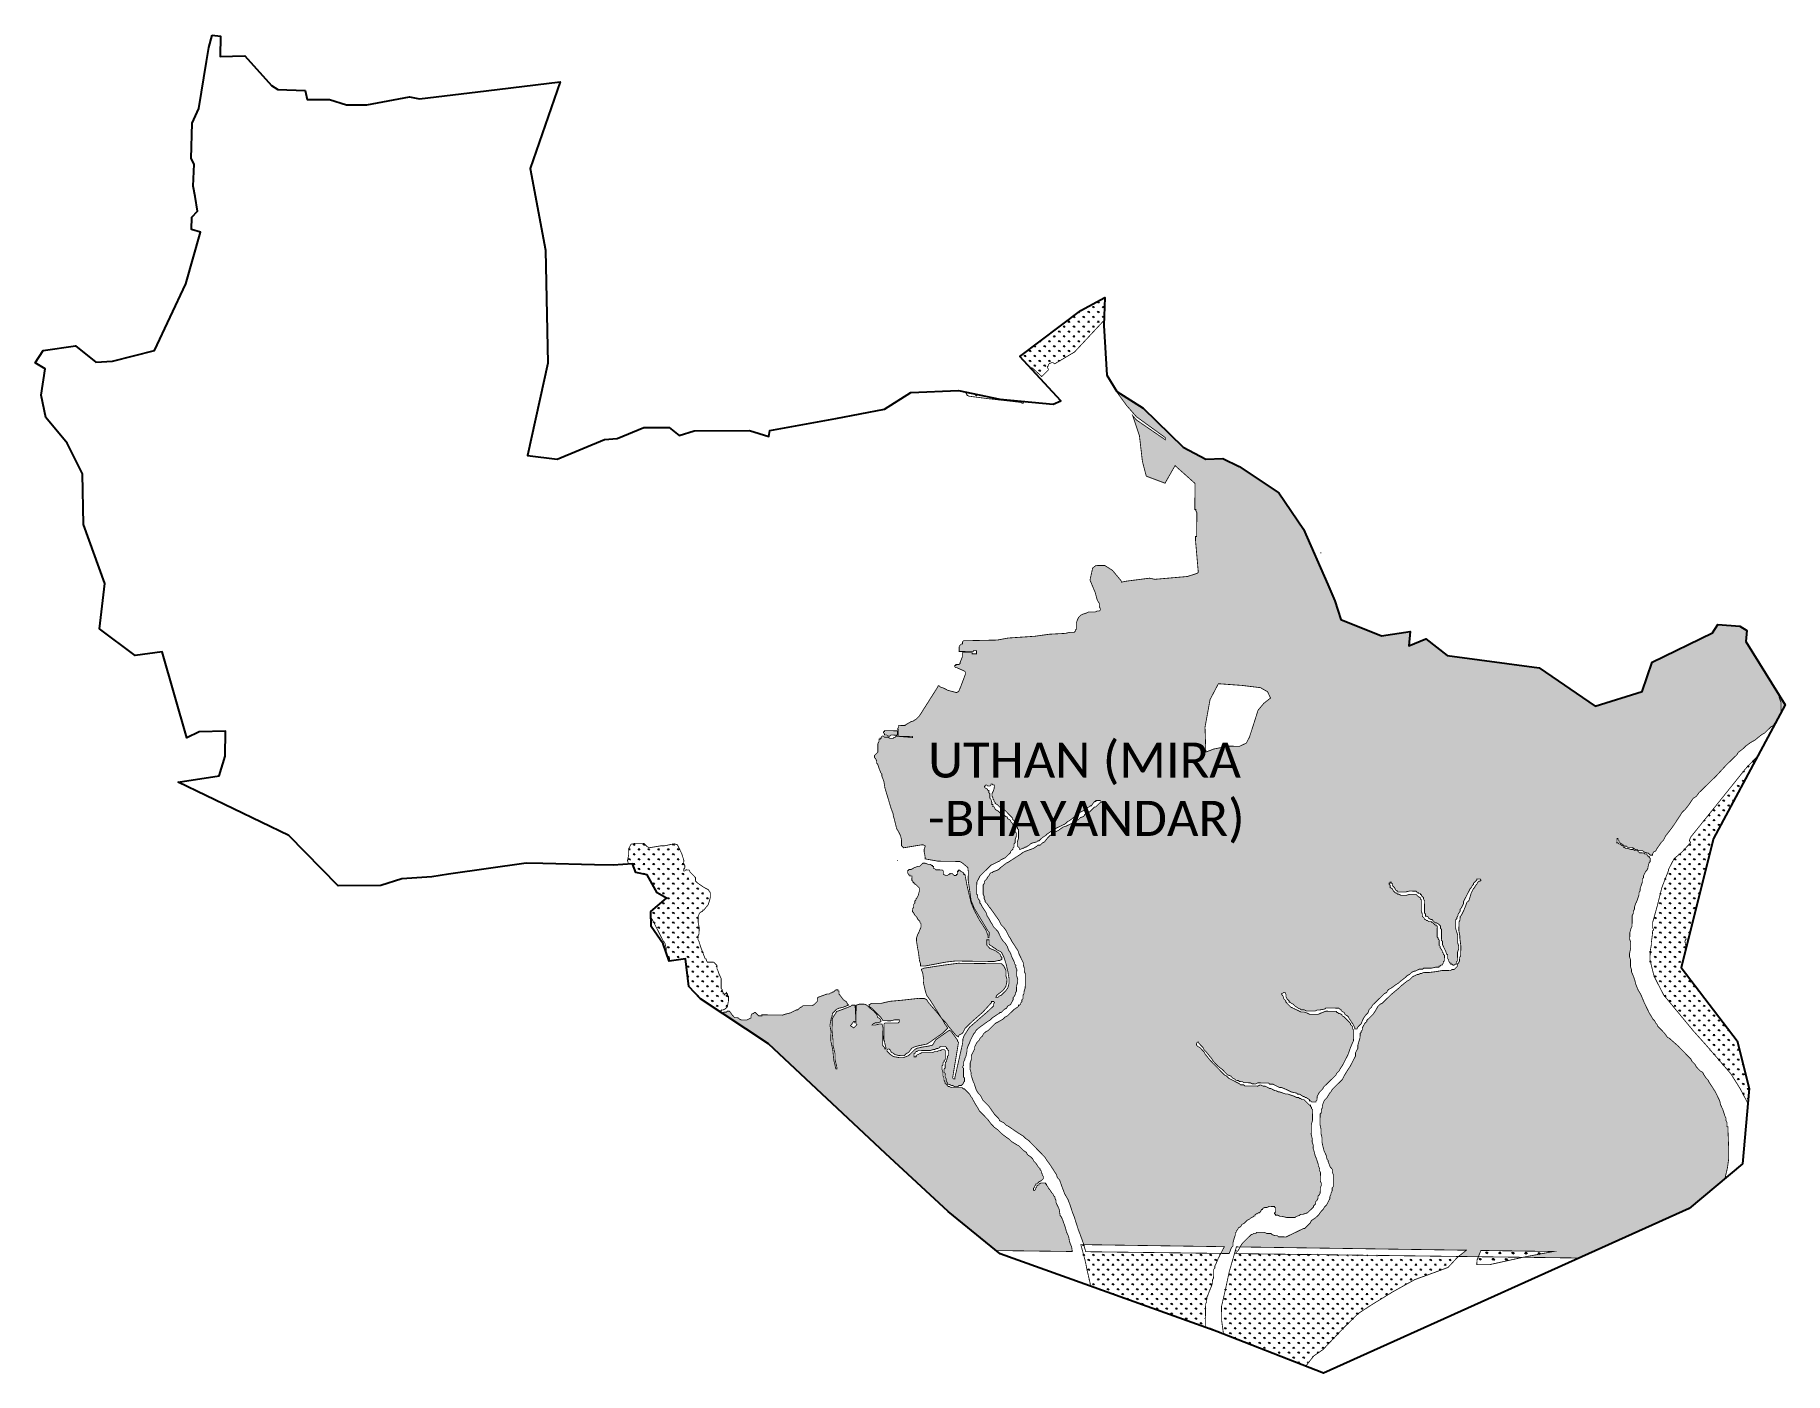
# Model space of a CAD drawing. Header units: metres. Extents: x 266558 to 272991, y 2129469 to 2134388.
import ezdxf

# ---------------------------------------------------------------- set-up
doc = ezdxf.new("R2010")
doc.units = ezdxf.units.M
doc.layers.add('MANGROOVES', color=112, linetype='Continuous')
doc.layers.add('VILLAGE NAME', color=250, linetype='Continuous')

msp = doc.modelspace()

# ---------------------------------------------------------------- texts
at = {"layer": 'VILLAGE NAME', "insert": (269841.1, 2131786.7), "char_height": 128.647, "attachment_point": 1}
msp.add_mtext_dynamic_manual_height_columns('{\\fCalibri|b0|i0|c0|p34;UTHAN (MIRA -BHAYANDAR)}', width=1449.11, gutter_width=643.2, heights=[0], dxfattribs=at)

# ---------------------------------------------------------------- hatches: boundary and pattern name
at = {"layer": 'MANGROOVES'}
h = msp.add_hatch(dxfattribs=at)
h.set_pattern_fill('GRASS', color=256)
h.paths.add_polyline_path([(270487.3, 2133338.1), (270490.6, 2133422.5), (270402.5, 2133374.5), (270178.3, 2133205.3), (270254, 2133123.5), (270254.6, 2133124.3), (270219.3, 2133164.5), (270223.3, 2133164.5), (270258.7, 2133132.2), (270282.9, 2133155.8), (270282.9, 2133159.7), (270279, 2133167.7), (270283.1, 2133171.7), (270283.1, 2133175.6), (270287.1, 2133179.6), (270295.2, 2133183.4), (270299.1, 2133183.4), (270307, 2133179.3), (270379.2, 2133222.2)])
h = msp.add_hatch(dxfattribs=at)
h.set_pattern_fill('GRASS', color=256)
h.paths.add_polyline_path([(271256.9, 2130306.4), (271253, 2130318.4), (271253.2, 2130330.3), (271249.4, 2130346.3), (271249.9, 2130382.1), (271254, 2130397.9), (271254.6, 2130437.7), (271250.6, 2130441.7), (271250.7, 2130445.7), (271246.8, 2130449.7), (271246.8, 2130453.7), (271242.8, 2130453.8), (271235, 2130461.8), (271231, 2130465.9), (271227.1, 2130469.9), (271223.2, 2130473.9), (271215.2, 2130474), (271211.3, 2130478.1), (271207.3, 2130478.1), (271203.4, 2130482.1), (271195.5, 2130482.2), (271187.5, 2130486.3), (271163.8, 2130494.6), (271155.8, 2130494.7), (271132.1, 2130502.9), (271128.1, 2130503), (271120.2, 2130507.1), (271116.2, 2130507.1), (271100.4, 2130515.3), (271096.4, 2130515.3), (271080.6, 2130523.5), (271072.7, 2130523.6), (271064.8, 2130527.7), (271060.8, 2130527.7), (271052.8, 2130523.9), (271005, 2130524.5), (271001.1, 2130528.5), (270989.2, 2130528.6), (270985.3, 2130532.7), (270961.5, 2130544.9), (270953.6, 2130549), (270945.7, 2130553.1), (270941.8, 2130557.1), (270937.9, 2130561.1), (270930, 2130565.2), (270926, 2130569.2), (270914.3, 2130581.3), (270894.6, 2130601.5), (270878.9, 2130617.6), (270859.3, 2130641.7), (270855.5, 2130649.7), (270847.6, 2130657.8), (270843.7, 2130661.8), (270839.8, 2130665.8), (270831.9, 2130669.9), (270827.9, 2130673.9), (270828, 2130681.9), (270832.1, 2130685.8), (270836, 2130685.8), (270836, 2130681.8), (270839.9, 2130677.8), (270847.8, 2130669.7), (270851.7, 2130665.7), (270855.6, 2130657.7), (270863.4, 2130649.6), (270883, 2130625.5), (270890.8, 2130613.5), (270906.5, 2130597.3), (270922.3, 2130585.2), (270934.1, 2130573.1), (270941.9, 2130565.1), (270953.8, 2130560.9), (270961.6, 2130552.9), (270969.5, 2130548.8), (270973.5, 2130544.8), (270981.4, 2130544.7), (270985.4, 2130540.6), (270997.3, 2130540.5), (271001.2, 2130536.4), (271025.1, 2130536.1), (271033, 2130532.1), (271044.9, 2130531.9), (271052.9, 2130535.8), (271092.7, 2130535.3), (271096.6, 2130531.2), (271108.6, 2130531.1), (271132.3, 2130518.9), (271140.2, 2130518.8), (271160, 2130510.5), (271175.8, 2130502.4), (271195.7, 2130498.1), (271199.6, 2130494.1), (271207.5, 2130494), (271219.4, 2130485.9), (271223.3, 2130485.9), (271227.3, 2130481.8), (271231.2, 2130481.8), (271243.1, 2130473.7), (271243, 2130469.7), (271247, 2130469.6), (271250.9, 2130465.6), (271266.8, 2130465.4), (271266.9, 2130469.4), (271270.9, 2130473.3), (271271.1, 2130485.2), (271275.2, 2130493.2), (271279.2, 2130501.1), (271287.3, 2130508.9), (271291.3, 2130512.8), (271295.4, 2130520.7), (271303.5, 2130528.6), (271339.7, 2130563.9), (271343.8, 2130571.9), (271347.8, 2130575.8), (271351.8, 2130579.7), (271355.9, 2130587.6), (271364, 2130599.4), (271368.1, 2130607.3), (271372.2, 2130615.3), (271376.3, 2130623.2), (271384.4, 2130639), (271388.6, 2130650.9), (271392.7, 2130662.7), (271400.9, 2130682.5), (271405, 2130690.4), (271405.5, 2130730.2), (271401.6, 2130734.2), (271401.7, 2130742.2), (271397.7, 2130746.2), (271393.8, 2130750.3), (271393.9, 2130754.2), (271389.9, 2130758.3), (271386, 2130762.3), (271378.2, 2130770.4), (271374.2, 2130774.4), (271370.3, 2130778.4), (271362.4, 2130782.5), (271362.5, 2130786.5), (271354.5, 2130790.5), (271350.6, 2130790.6), (271346.6, 2130794.6), (271342.7, 2130794.7), (271342.7, 2130798.7), (271302.9, 2130799.2), (271283, 2130791.5), (271274.9, 2130787.6), (271243.1, 2130788), (271235.2, 2130792.1), (271223.3, 2130796.2), (271211.4, 2130796.4), (271195.6, 2130804.5), (271191.6, 2130804.6), (271187.7, 2130808.6), (271183.7, 2130808.7), (271179.8, 2130812.7), (271175.8, 2130812.7), (271168, 2130820.8), (271164, 2130824.8), (271160.1, 2130828.8), (271156.2, 2130832.9), (271156.2, 2130836.9), (271148.4, 2130844.9), (271148.4, 2130848.9), (271144.6, 2130856.9), (271140.6, 2130860.9), (271140.7, 2130864.9), (271144.7, 2130864.9), (271148.7, 2130868.8), (271152.7, 2130868.7), (271156.5, 2130860.7), (271156.4, 2130852.8), (271160.3, 2130844.8), (271164.2, 2130840.7), (271168.2, 2130836.7), (271168.1, 2130832.7), (271172.1, 2130832.7), (271176, 2130828.6), (271183.9, 2130824.6), (271191.8, 2130816.5), (271199.7, 2130812.4), (271203.6, 2130808.4), (271207.6, 2130808.3), (271211.5, 2130804.3), (271223.4, 2130804.2), (271231.3, 2130800.1), (271263.2, 2130799.7), (271271.2, 2130803.6), (271279.1, 2130803.5), (271299.1, 2130807.2), (271303.1, 2130811.1), (271350.8, 2130810.5), (271354.8, 2130806.5), (271358.7, 2130806.4), (271358.7, 2130802.4), (271362.6, 2130798.4), (271370.5, 2130794.3), (271374.4, 2130786.3), (271382.3, 2130782.2), (271386.2, 2130778.2), (271390.1, 2130770.2), (271394, 2130766.2), (271397.9, 2130758.2), (271401.8, 2130754.1), (271405.7, 2130746.1), (271409.6, 2130738.1), (271409.5, 2130734.1), (271417.5, 2130734), (271421.6, 2130741.9), (271425.6, 2130745.9), (271429.6, 2130749.8), (271433.6, 2130753.7), (271437.8, 2130765.6), (271441.8, 2130773.5), (271450, 2130785.3), (271458, 2130793.2), (271462.1, 2130805.1), (271470.2, 2130812.9), (271474.3, 2130820.8), (271490.4, 2130836.6), (271502.5, 2130848.3), (271518.6, 2130864), (271526.6, 2130867.9), (271530.7, 2130875.8), (271534.7, 2130879.8), (271542.7, 2130883.6), (271558.8, 2130895.4), (271570.8, 2130903.2), (271574.8, 2130907.1), (271594.9, 2130922.8), (271599, 2130926.7), (271603, 2130930.6), (271611, 2130934.5), (271619.1, 2130942.3), (271627.1, 2130946.2), (271631, 2130946.2), (271639, 2130950), (271647, 2130953.9), (271659, 2130953.8), (271663, 2130957.7), (271690.9, 2130957.3), (271706.8, 2130961.1), (271718.7, 2130961), (271718.8, 2130964.9), (271722.8, 2130964.9), (271726.8, 2130968.8), (271730.8, 2130968.8), (271734.9, 2130976.7), (271734.9, 2130980.6), (271738.9, 2130984.6), (271739.2, 2131004.5), (271735.3, 2131008.5), (271735.3, 2131012.5), (271731.4, 2131016.5), (271731.4, 2131020.5), (271723.6, 2131032.5), (271723.7, 2131036.5), (271719.8, 2131040.5), (271720, 2131060.4), (271716.1, 2131064.4), (271716.1, 2131068.4), (271712.2, 2131072.4), (271712.7, 2131112.2), (271708.7, 2131112.3), (271708.8, 2131116.3), (271704.8, 2131116.3), (271700.9, 2131120.3), (271697, 2131124.4), (271693, 2131124.4), (271693, 2131128.4), (271681.1, 2131128.5), (271677.2, 2131132.6), (271673.2, 2131132.6), (271669.3, 2131136.7), (271665.3, 2131136.7), (271665.4, 2131140.7), (271661.4, 2131144.7), (271657.5, 2131148.7), (271657.6, 2131156.7), (271653.8, 2131168.7), (271654.3, 2131208.5), (271650.4, 2131212.5), (271650.4, 2131216.5), (271642.5, 2131220.6), (271634.7, 2131228.6), (271610.8, 2131228.9), (271598.8, 2131225.1), (271578.9, 2131225.3), (271571, 2131229.4), (271567, 2131229.5), (271563.1, 2131233.5), (271559.1, 2131233.6), (271555.2, 2131237.6), (271551.3, 2131241.6), (271547.4, 2131249.6), (271539.5, 2131253.7), (271539.6, 2131261.7), (271535.7, 2131265.7), (271535.7, 2131269.7), (271539.7, 2131269.6), (271539.7, 2131273.6), (271543.7, 2131273.5), (271543.7, 2131269.6), (271547.7, 2131269.5), (271547.6, 2131261.6), (271551.5, 2131257.5), (271555.4, 2131253.5), (271559.3, 2131245.5), (271563.2, 2131241.5), (271567.2, 2131241.4), (271567.1, 2131237.4), (271595, 2131237.1), (271610.9, 2131240.9), (271634.8, 2131240.5), (271638.7, 2131236.5), (271642.7, 2131236.5), (271642.7, 2131232.5), (271650.6, 2131232.4), (271650.6, 2131228.4), (271654.5, 2131228.4), (271654.5, 2131224.4), (271662.3, 2131216.3), (271662.3, 2131212.3), (271666.2, 2131204.3), (271665.6, 2131160.6), (271669.5, 2131156.5), (271669.4, 2131148.6), (271673.4, 2131148.5), (271681.3, 2131144.5), (271681.3, 2131140.5), (271689.2, 2131136.4), (271693.1, 2131136.4), (271701, 2131128.3), (271704.9, 2131124.3), (271708.9, 2131124.2), (271716.8, 2131120.1), (271720.7, 2131116.1), (271724.7, 2131112.1), (271724.6, 2131104.1), (271728.5, 2131100.1), (271728, 2131060.3), (271731.9, 2131056.3), (271731.7, 2131044.3), (271739.5, 2131028.3), (271743.4, 2131020.3), (271747.2, 2131008.3), (271751.2, 2131008.3), (271751, 2130992.4), (271754.9, 2130988.3), (271754.8, 2130984.4), (271758.7, 2130976.4), (271762.7, 2130976.3), (271762.7, 2130972.3), (271766.6, 2130972.3), (271770.6, 2130968.2), (271774.5, 2130968.2), (271778.6, 2130972.1), (271782.5, 2130972.1), (271782.6, 2130980), (271786.7, 2130984), (271787.1, 2131015.8), (271791.2, 2131027.7), (271791.4, 2131039.6), (271787.5, 2131051.6), (271787.9, 2131079.4), (271780.2, 2131103.4), (271780.6, 2131135.2), (271784.7, 2131139.2), (271784.7, 2131143.1), (271788.8, 2131151), (271788.9, 2131155), (271797, 2131166.9), (271797.1, 2131174.8), (271801.1, 2131178.7), (271809.3, 2131194.5), (271809.4, 2131202.5), (271821.6, 2131226.2), (271825.7, 2131234.1), (271829.8, 2131242), (271833.8, 2131249.9), (271837.9, 2131253.9), (271841.9, 2131261.8), (271846, 2131265.7), (271846, 2131269.7), (271854.1, 2131277.5), (271858.1, 2131281.5), (271858.2, 2131285.4), (271870.1, 2131285.3), (271874, 2131281.3), (271870, 2131277.3), (271866, 2131277.4), (271862, 2131273.4), (271857.9, 2131265.5), (271853.9, 2131261.6), (271849.8, 2131253.7), (271845.8, 2131249.8), (271841.7, 2131241.9), (271837.6, 2131234), (271829.3, 2131206.2), (271821.2, 2131198.4), (271817.1, 2131186.5), (271808.9, 2131166.7), (271804.8, 2131158.8), (271800.7, 2131150.9), (271796.7, 2131147), (271796.6, 2131135), (271792.5, 2131127.1), (271792.1, 2131095.3), (271795.8, 2131075.4), (271795.7, 2131067.4), (271799.3, 2131039.5), (271798.9, 2131003.7), (271794.8, 2130995.8), (271794.6, 2130983.9), (271790.5, 2130976), (271786.5, 2130972), (271786.4, 2130964.1), (271782.4, 2130960.1), (271778.4, 2130956.2), (271774.3, 2130952.3), (271766.4, 2130952.4), (271762.3, 2130948.5), (271730.5, 2130948.9), (271710.6, 2130945.1), (271682.7, 2130941.5), (271662.8, 2130941.8), (271654.8, 2130937.9), (271650.8, 2130938), (271642.8, 2130934.1), (271638.8, 2130934.1), (271630.8, 2130930.2), (271622.8, 2130926.4), (271614.8, 2130918.5), (271610.7, 2130914.6), (271602.7, 2130910.7), (271578.6, 2130891.1), (271570.6, 2130883.3), (271542.4, 2130859.8), (271526.3, 2130844.1), (271518.2, 2130836.2), (271510.2, 2130828.3), (271502.2, 2130824.5), (271494.1, 2130816.6), (271490, 2130808.7), (271477.9, 2130789), (271469.8, 2130781.1), (271465.8, 2130777.2), (271453.7, 2130765.4), (271453.6, 2130761.4), (271449.6, 2130757.5), (271445.6, 2130753.6), (271441.5, 2130745.7), (271437.4, 2130737.8), (271437.3, 2130729.8), (271433.3, 2130725.9), (271433.2, 2130721.9), (271429.2, 2130718), (271429, 2130702.1), (271420.7, 2130674.3), (271420.5, 2130662.4), (271412.4, 2130646.6), (271412.2, 2130634.6), (271408.1, 2130626.7), (271404.1, 2130618.8), (271395.9, 2130603), (271391.8, 2130595.1), (271383.7, 2130583.3), (271371.5, 2130563.5), (271367.5, 2130555.6), (271363.4, 2130547.7), (271359.3, 2130543.8), (271351.3, 2130535.9), (271327.1, 2130512.4), (271323, 2130504.5), (271319, 2130500.5), (271306.8, 2130480.8), (271302.8, 2130476.9), (271298.8, 2130473), (271294.7, 2130465.1), (271290.6, 2130453.2), (271290.5, 2130445.2), (271286.4, 2130437.3), (271286.2, 2130425.4), (271282.2, 2130421.4), (271281.7, 2130381.7), (271285.5, 2130365.7), (271285.3, 2130349.8), (271289, 2130333.8), (271288.8, 2130317.9), (271292.6, 2130301.9), (271296.4, 2130286), (271304.1, 2130270), (271307.9, 2130254), (271311.8, 2130250), (271311.8, 2130246), (271319.5, 2130226), (271323.4, 2130222), (271327.3, 2130217.9), (271327.2, 2130206), (271331, 2130198), (271330.5, 2130154.2), (271326.5, 2130150.3), (271326.3, 2130138.4), (271322.2, 2130130.5), (271322.2, 2130126.5), (271318.1, 2130118.6), (271318, 2130110.6), (271309.8, 2130094.8), (271305.8, 2130086.9), (271297.7, 2130079.1), (271293.6, 2130071.2), (271285.6, 2130063.3), (271277.5, 2130051.5), (271269.4, 2130043.6), (271265.4, 2130039.7), (271253.3, 2130031.9), (271249.3, 2130028), (271245.2, 2130020.1), (271237.2, 2130012.2), (271233.1, 2130008.3), (271229.1, 2130004.3), (271225.1, 2130000.4), (271221.1, 2130000.5), (271157.1, 2129969.5), (271129.2, 2129969.8), (271125.3, 2129973.8), (271117.3, 2129973.9), (271105.5, 2129978.1), (271101.5, 2129982.1), (271085.6, 2129982.3), (271077.7, 2129986.4), (271049.9, 2129986.7), (271045.8, 2129982.8), (271037.9, 2129982.9), (271033.9, 2129979), (271029.9, 2129979), (271025.9, 2129975.1), (271021.8, 2129971.2), (271013.8, 2129963.3), (271005.7, 2129955.5), (270997.7, 2129947.6), (270989.5, 2129935.8), (270988, 2129932.7), (271819.9, 2129920.6), (271790.5, 2129897.7), (271863.9, 2129896.8), (271873.1, 2129919.8), (272138.9, 2129915.9), (272029, 2129894.9), (272028.1, 2129894.6), (272234.9, 2129892), (272639, 2130073.7), (272763.5, 2130178.3), (272771, 2130187.5), (272779.4, 2130223.2), (272783.8, 2130255), (272784.2, 2130286.8), (272781.3, 2130366.4), (272781.4, 2130374.4), (272777.4, 2130374.5), (272777.5, 2130382.4), (272777.6, 2130390.4), (272773.7, 2130398.4), (272773.8, 2130406.3), (272769.9, 2130414.3), (272766.1, 2130426.3), (272762.3, 2130438.3), (272754.5, 2130454.3), (272750.8, 2130470.3), (272743, 2130486.3), (272735.3, 2130502.3), (272727.5, 2130514.4), (272719.7, 2130526.4), (272711.9, 2130538.4), (272708, 2130546.4), (272700.1, 2130554.5), (272692.3, 2130566.5), (272688.5, 2130574.5), (272680.6, 2130578.6), (272668.8, 2130590.7), (272664.8, 2130594.7), (272661, 2130602.7), (272649.2, 2130614.8), (272645.3, 2130622.8), (272637.5, 2130630.9), (272629.6, 2130638.9), (272617.8, 2130651), (272610, 2130659.1), (272602.1, 2130667.2), (272598.2, 2130671.2), (272570.7, 2130695.4), (272566.7, 2130699.4), (272558.8, 2130703.5), (272547.1, 2130719.6), (272535.3, 2130731.7), (272523.5, 2130743.8), (272519.7, 2130751.8), (272515.7, 2130755.8), (272511.9, 2130763.8), (272504, 2130771.9), (272500.1, 2130779.9), (272492.3, 2130791.9), (272488.5, 2130799.9), (272484.6, 2130807.9), (272473, 2130831.9), (272461.4, 2130859.9), (272449.7, 2130880), (272442, 2130900), (272438.2, 2130915.9), (272430.5, 2130935.9), (272426.6, 2130943.9), (272426.7, 2130951.9), (272422.9, 2130963.9), (272423.1, 2130975.8), (272423.2, 2130987.7), (272419.4, 2130999.7), (272419.6, 2131011.7), (272423.8, 2131031.5), (272423.9, 2131039.5), (272423.9, 2131043.4), (272424, 2131051.4), (272420.2, 2131063.4), (272420.3, 2131071.3), (272420.4, 2131075.3), (272420.4, 2131079.3), (272420.5, 2131083.3), (272420.5, 2131087.3), (272424.7, 2131103.1), (272428.8, 2131111), (272428.8, 2131115), (272429.1, 2131134.9), (272429.1, 2131138.9), (272429.3, 2131150.8), (272433.4, 2131158.7), (272433.5, 2131166.7), (272437.6, 2131174.6), (272437.7, 2131182.5), (272441.8, 2131194.4), (272445.9, 2131202.3), (272454.1, 2131226.1), (272454.2, 2131234), (272458.3, 2131241.9), (272458.4, 2131249.9), (272466.7, 2131273.7), (272466.8, 2131281.6), (272466.8, 2131285.6), (272470.9, 2131289.5), (272471, 2131297.5), (272479.1, 2131313.3), (272483.1, 2131317.2), (272487.2, 2131325.1), (272487.3, 2131329.1), (272491.5, 2131345), (272495.5, 2131348.9), (272495.5, 2131352.9), (272495.6, 2131356.9), (272495.6, 2131360.8), (272491.7, 2131364.9), (272491.8, 2131368.8), (272487.8, 2131368.9), (272483.9, 2131372.9), (272483.9, 2131376.9), (272479.9, 2131376.9), (272475.9, 2131377), (272472, 2131381), (272468, 2131381.1), (272460.1, 2131381.2), (272456.1, 2131381.2), (272452.2, 2131385.3), (272448.3, 2131389.3), (272444.3, 2131389.3), (272440.3, 2131389.4), (272432.4, 2131393.5), (272428.4, 2131393.5), (272424.4, 2131393.6), (272412.6, 2131397.7), (272408.6, 2131397.8), (272404.6, 2131397.8), (272400.7, 2131401.8), (272396.7, 2131401.9), (272396.8, 2131405.9), (272388.9, 2131409.9), (272386.9, 2131412.4), (272384.9, 2131414), (272380.9, 2131414), (272377, 2131418.1), (272373, 2131418.1), (272373.1, 2131422.1), (272373.1, 2131426.1), (272373.2, 2131430), (272373.2, 2131434), (272377.2, 2131434), (272377.2, 2131430), (272381.1, 2131426), (272381, 2131422), (272385, 2131418), (272396.8, 2131409.8), (272400.7, 2131405.8), (272404.7, 2131405.8), (272408.7, 2131405.7), (272412.6, 2131401.7), (272416.6, 2131401.6), (272420.6, 2131401.6), (272428.5, 2131401.5), (272432.5, 2131401.4), (272432.5, 2131397.4), (272436.4, 2131397.4), (272440.4, 2131393.4), (272444.3, 2131393.3), (272448.3, 2131393.3), (272452.2, 2131389.2), (272460.2, 2131389.1), (272464.2, 2131389.1), (272468.1, 2131389), (272472.1, 2131385), (272484, 2131380.9), (272487.9, 2131380.8), (272495.8, 2131372.8), (272499.8, 2131372.7), (272503.7, 2131372.7), (272503.8, 2131376.6), (272507.9, 2131384.5), (272515.9, 2131388.4), (272520, 2131396.3), (272536.2, 2131420), (272544.2, 2131427.8), (272552.4, 2131443.7), (272576.7, 2131475.2), (272584.8, 2131487), (272613.2, 2131530.4), (272625.3, 2131542.2), (272637.4, 2131558), (272645.5, 2131569.8), (272653.6, 2131581.6), (272665.6, 2131589.4), (272673.8, 2131601.3), (272685.8, 2131613), (272706, 2131632.7), (272714, 2131640.5), (272726.1, 2131652.3), (272738.2, 2131664.1), (272774.5, 2131703.4), (272790.6, 2131719.1), (272798.7, 2131727), (272806.7, 2131734.8), (272814.8, 2131742.7), (272818.9, 2131750.6), (272834.9, 2131762.3), (272847, 2131774.1), (272863.1, 2131785.8), (272883.1, 2131797.5), (272887.2, 2131801.4), (272907.2, 2131817.1), (272915.3, 2131821), (272923.3, 2131828.8), (272931.4, 2131836.7), (272939.4, 2131844.5), (272947.4, 2131848.4), (272951.5, 2131856.3), (272955.5, 2131860.3), (272956.6, 2131861.3), (272991, 2131925.6), (272846.5, 2132158.6), (272851.1, 2132198.6), (272824.6, 2132214.3), (272744.5, 2132220.5), (272724.4, 2132189.9), (272503, 2132081.8), (272465.4, 2131974.9), (272292.8, 2131920.6), (272087, 2132061.6), (271749.2, 2132106.9), (271670.3, 2132168.6), (271608.2, 2132141.7), (271613.4, 2132194.8), (271508.3, 2132178.7), (271358.2, 2132238.7), (271336.8, 2132307.7), (271310.7, 2132367.2), (271221, 2132571.4), (271130.9, 2132704.7), (270984.1, 2132801.1), (270925.1, 2132830.3), (270862.4, 2132828.7), (270778.4, 2132872.5), (270631.1, 2133015.8), (270535.2, 2133076.8), (270536.4, 2133072.9), (270571.6, 2133024.7), (270606.9, 2132984.5), (270713.3, 2132907.5), (270713.2, 2132899.6), (270606.7, 2132972.6), (270593, 2132988.7), (270617.9, 2132914.7), (270628.8, 2132820.4), (270643.1, 2132766), (270712, 2132740.1), (270748.9, 2132804.8), (270822.5, 2132739), (270821.3, 2132643.6), (270825.3, 2132643.5), (270825.2, 2132639.5), (270829.1, 2132631.5), (270828, 2132544), (270824, 2132544), (270823.9, 2132532.1), (270834.3, 2132412.6), (270830.2, 2132408.7), (270794.3, 2132397.2), (270674.8, 2132386.8), (270655, 2132391), (270571.3, 2132380.2), (270551.4, 2132376.4), (270551.4, 2132380.4), (270518.9, 2132419.7), (270490.6, 2132437.5), (270458.4, 2132437.9), (270445.9, 2132427.9), (270436.2, 2132384.2), (270455.4, 2132337.9), (270463, 2132309.9), (270470.8, 2132297.9), (270470.6, 2132286), (270474.5, 2132278), (270474.5, 2132274), (270470.4, 2132270.1), (270462.5, 2132270.2), (270454.9, 2132266.5), (270454.5, 2132266.3), (270430.6, 2132266.6), (270422.6, 2132262.7), (270410.6, 2132258.9), (270402.6, 2132255), (270394.6, 2132247.2), (270390.5, 2132239.2), (270386.3, 2132227.4), (270386, 2132203.5), (270382, 2132199.6), (270382, 2132195.6), (270377.9, 2132191.7), (270362, 2132191.9), (270346.1, 2132188.1), (270286.3, 2132184.9), (270234.5, 2132177.6), (270135, 2132170.9), (270095.1, 2132163.5), (269975.7, 2132161), (269971.8, 2132161.1), (269967.7, 2132157.1), (269967.6, 2132149.2), (269963.7, 2132149.2), (269955.6, 2132141.4), (269955.3, 2132121.5), (270007.1, 2132120.8), (270007.1, 2132124.8), (270019, 2132124.6), (270018.9, 2132112.7), (270003, 2132112.9), (270003, 2132116.9), (269967.2, 2132117.3), (269967, 2132101.4), (269958.8, 2132081.6), (269958.8, 2132077.7), (269954.7, 2132073.7), (269942.8, 2132073.9), (269942.8, 2132069.9), (269938.8, 2132070), (269938.7, 2132066), (269942.6, 2132062), (269946.6, 2132061.9), (269974.3, 2132049.6), (269978.2, 2132045.6), (269978.1, 2132037.6), (269961.7, 2131994.1), (269953.5, 2131974.3), (269945.5, 2131970.4), (269913.7, 2131978.8), (269897.9, 2131986.9), (269886, 2131991.1), (269882.1, 2131995.1), (269878.1, 2131995.1), (269874.1, 2131987.2), (269809.1, 2131884.6), (269797, 2131872.8), (269785, 2131865), (269781, 2131865.1), (269757, 2131851.1), (269756.9, 2131849.5), (269733.1, 2131849.8), (269733, 2131841.8), (269728.9, 2131837.9), (269728.9, 2131833.9), (269732.9, 2131833.9), (269732.6, 2131810), (269784.3, 2131809.3), (269784.2, 2131805.4), (269724.6, 2131810.1), (269724.7, 2131814.1), (269728.6, 2131814), (269728.8, 2131829.9), (269681.1, 2131830.5), (269681.1, 2131826.6), (269677.1, 2131826.6), (269677, 2131822.6), (269681, 2131818.6), (269680.9, 2131814.6), (269688.9, 2131814.5), (269692.8, 2131810.5), (269700.7, 2131810.4), (269704.8, 2131814.3), (269720.7, 2131814.1), (269720.6, 2131806.2), (269716.6, 2131806.2), (269712.6, 2131802.3), (269700.6, 2131802.4), (269692.7, 2131806.5), (269680.8, 2131806.7), (269676.9, 2131810.7), (269672.9, 2131810.8), (269669.3, 2131807.3), (269668.8, 2131802.9), (269664.8, 2131802.9), (269664.8, 2131798.9), (269660.8, 2131799), (269660.7, 2131791), (269656.6, 2131783.1), (269656.2, 2131751.3), (269644.1, 2131739.5), (269644, 2131731.6), (269648, 2131727.5), (269651.8, 2131719.5), (269651.7, 2131711.6), (269655.7, 2131707.5), (269659.5, 2131695.5), (269667.2, 2131675.6), (269671.1, 2131671.5), (269671, 2131663.6), (269678.7, 2131643.6), (269682.4, 2131619.7), (269705.3, 2131543.8), (269713, 2131523.8), (269712.9, 2131519.8), (269724.3, 2131475.9), (269724.3, 2131471.9), (269732.1, 2131459.9), (269739.8, 2131443.9), (269743.6, 2131427.9), (269743.3, 2131408), (269751.2, 2131399.9), (269818.9, 2131411), (269822.9, 2131411), (269830.8, 2131406.9), (269826.7, 2131395), (269826.6, 2131384.6), (269830, 2131368.7), (269830.2, 2131359.1), (269877.8, 2131350.6), (269931.5, 2131349.9), (269957.4, 2131349.6), (269965.3, 2131345.5), (269987, 2131327.3), (269988.8, 2131313.3), (269988.5, 2131280.3), (269999.3, 2131205.8), (270010.9, 2131177.8), (270061.5, 2131093.6), (270065.5, 2131089.5), (270065.2, 2131069.7), (270061.2, 2131069.7), (270061.3, 2131077.7), (270053.6, 2131097.7), (270030.2, 2131133.8), (270010.8, 2131169.8), (269999.2, 2131197.8), (269984.1, 2131261.7), (269976.7, 2131301.6), (269972.7, 2131301.6), (269972.7, 2131305.6), (269968.8, 2131309.6), (269960.9, 2131313.7), (269957, 2131317.7), (269953, 2131317.8), (269953, 2131313.8), (269949, 2131313.9), (269948.9, 2131309.9), (269948.8, 2131301.9), (269944.9, 2131302), (269944.8, 2131298), (269936.8, 2131298.1), (269932.9, 2131302.1), (269929, 2131306.1), (269925, 2131306.2), (269921, 2131306.3), (269921, 2131302.3), (269917, 2131302.3), (269913, 2131298.4), (269905, 2131298.5), (269897.1, 2131302.6), (269897.2, 2131306.6), (269897.2, 2131310.5), (269897.3, 2131314.5), (269893.4, 2131318.5), (269889.4, 2131318.6), (269885.4, 2131318.6), (269881.4, 2131318.7), (269873.5, 2131318.8), (269869.5, 2131318.8), (269865.6, 2131322.9), (269861.6, 2131322.9), (269861.6, 2131326.9), (269861.7, 2131330.9), (269857.7, 2131330.9), (269857.8, 2131334.9), (269853.8, 2131335), (269849.9, 2131339), (269841.9, 2131339.1), (269830, 2131343.2), (269826, 2131343.3), (269822.1, 2131343.3), (269818, 2131339.4), (269814, 2131335.5), (269810, 2131331.5), (269806, 2131331.6), (269802, 2131331.6), (269794, 2131327.8), (269790, 2131327.8), (269786, 2131323.9), (269778, 2131320), (269774, 2131320.1), (269770, 2131320.1), (269770, 2131316.1), (269766, 2131316.2), (269765.9, 2131308.2), (269769.8, 2131300.2), (269773.8, 2131300.2), (269773.7, 2131296.2), (269777.7, 2131296.1), (269781.7, 2131296.1), (269781.6, 2131292.1), (269781.5, 2131280.2), (269785.4, 2131276.2), (269785.3, 2131272.2), (269789.3, 2131272.1), (269789.3, 2131268.1), (269793.2, 2131268.1), (269793.2, 2131264.1), (269797.2, 2131264.1), (269801.1, 2131260), (269805, 2131256), (269809, 2131252), (269808.9, 2131248), (269808.8, 2131240), (269804.6, 2131224.2), (269800.5, 2131216.3), (269796.5, 2131212.4), (269796.5, 2131208.4), (269792.4, 2131204.4), (269792.3, 2131196.5), (269788.3, 2131192.6), (269788.2, 2131184.6), (269788.2, 2131180.6), (269784.1, 2131176.7), (269784.1, 2131172.7), (269784, 2131168.7), (269784, 2131164.8), (269787.9, 2131160.7), (269791.8, 2131152.7), (269799.6, 2131144.7), (269803.5, 2131136.7), (269811.4, 2131128.6), (269811.3, 2131124.6), (269815.2, 2131120.6), (269815.1, 2131112.6), (269815.1, 2131108.7), (269806.9, 2131088.9), (269802.8, 2131081), (269798.7, 2131069.1), (269798.6, 2131065.1), (269798.5, 2131057.2), (269802.2, 2131033.2), (269805.9, 2131013.3), (269809.5, 2130985.4), (269813.3, 2130973.4), (269813.3, 2130969.4), (269813.2, 2130965.5), (269817.2, 2130965.4), (269825.2, 2130965.3), (269829.2, 2130965.2), (269869, 2130972.7), (269908.9, 2130980.1), (269940.8, 2130983.7), (269960.7, 2130983.5), (269996.5, 2130983), (270052.2, 2130982.3), (270084, 2130981.9), (270099.9, 2130985.7), (270103.9, 2130985.6), (270111.9, 2130989.5), (270112, 2130993.5), (270112, 2130997.4), (270108.1, 2131001.5), (270108.1, 2131005.4), (270100.3, 2131013.5), (270088.5, 2131021.6), (270068.7, 2131029.8), (270064.7, 2131033.9), (270060.8, 2131037.9), (270056.9, 2131041.9), (270057, 2131049.9), (270057.1, 2131061.8), (270065.1, 2131061.7), (270064.9, 2131045.8), (270068.8, 2131041.8), (270076.7, 2131037.7), (270080.7, 2131033.6), (270088.6, 2131029.6), (270092.5, 2131025.5), (270108.3, 2131017.4), (270112.2, 2131013.3), (270120, 2130997.3), (270127.6, 2130973.4), (270134.7, 2130943.4), (270138.8, 2130917.5), (270138.6, 2130901.6), (270134.5, 2130885.7), (270126.4, 2130873.9), (270110.2, 2130858.2), (270102.2, 2130854.3), (270098.2, 2130850.4), (270090.2, 2130850.5), (270094.3, 2130858.4), (270114.4, 2130874.1), (270118.4, 2130878), (270126.6, 2130889.8), (270130.7, 2130905.7), (270130.9, 2130917.6), (270127.1, 2130929.6), (270127.3, 2130949.5), (270119.6, 2130965.5), (270115.6, 2130969.5), (270111.7, 2130973.6), (270099.8, 2130973.7), (270087.8, 2130973.9), (270028.2, 2130974.6), (269976.5, 2130975.3), (269952.6, 2130975.6), (269896.8, 2130968.4), (269825.1, 2130957.3), (269817.1, 2130953.5), (269817, 2130949.5), (269820.9, 2130941.5), (269824.6, 2130917.6), (269824.4, 2130901.6), (269828.1, 2130885.7), (269831.9, 2130869.7), (269835.7, 2130857.7), (269847.5, 2130841.7), (269855.3, 2130829.6), (269890.4, 2130773.5), (269906.1, 2130757.4), (269917.8, 2130741.3), (269941.3, 2130713.1), (269945.2, 2130709.1), (269953.1, 2130705), (269953.2, 2130709), (269957.2, 2130712.9), (269965.2, 2130716.8), (269969.2, 2130720.7), (269973.3, 2130728.7), (269977.4, 2130736.6), (270001.6, 2130760.1), (270041.8, 2130795.4), (270074.1, 2130830.8), (270074.1, 2130834.8), (270078.1, 2130834.7), (270082.1, 2130834.7), (270086, 2130830.7), (270082, 2130826.7), (270081.9, 2130818.8), (270065.8, 2130803.1), (269993.1, 2130739.9), (269973.1, 2130708.8), (269968.9, 2130696.9), (269968.3, 2130682.8), (269939.3, 2130554), (269939.2, 2130550), (269935.2, 2130550.1), (269931.3, 2130554.1), (269952.9, 2130685.1), (269948.9, 2130689.2), (269949, 2130693.2), (269925.5, 2130725.3), (269919.6, 2130729.3), (269913.6, 2130725.4), (269869.4, 2130694.2), (269857.3, 2130674.4), (269841.3, 2130670.7), (269817.4, 2130667), (269801.4, 2130663.2), (269793.4, 2130659.3), (269769.2, 2130635.8), (269749.3, 2130628.1), (269737.3, 2130628.2), (269713.5, 2130632.5), (269701.7, 2130640.6), (269689.9, 2130652.7), (269689.9, 2130656.7), (269694, 2130660.6), (269698, 2130660.6), (269701.9, 2130656.5), (269705.8, 2130648.5), (269713.7, 2130644.4), (269717.6, 2130640.4), (269733.4, 2130636.2), (269741.4, 2130636.1), (269753.3, 2130636), (269761.4, 2130643.8), (269769.4, 2130647.7), (269781.5, 2130663.5), (269789.5, 2130667.3), (269801.5, 2130671.2), (269837.4, 2130678.7), (269849.5, 2130686.5), (269865.5, 2130698.2), (269893.6, 2130717.7), (269909.7, 2130733.4), (269913.8, 2130737.4), (269902, 2130753.4), (269898.2, 2130761.4), (269890.4, 2130773.5), (269874.7, 2130793.6), (269843.3, 2130829.8), (269835.5, 2130841.8), (269827.6, 2130845.9), (269819.7, 2130846), (269815.7, 2130846.1), (269807.7, 2130846.2), (269803.8, 2130846.2), (269771.9, 2130842.6), (269740, 2130839.1), (269700.2, 2130835.6), (269668.3, 2130828), (269640.4, 2130828.4), (269632.5, 2130828.5), (269628.4, 2130824.6), (269624.5, 2130824.6), (269624.4, 2130820.7), (269624.4, 2130816.7), (269636.2, 2130808.6), (269648, 2130796.5), (269659.8, 2130784.4), (269667.6, 2130776.3), (269675.4, 2130764.3), (269679.4, 2130764.2), (269691.3, 2130764.1), (269703.3, 2130763.9), (269719.2, 2130767.7), (269731.1, 2130767.6), (269735.1, 2130767.5), (269735.1, 2130763.5), (269735, 2130759.6), (269731, 2130755.6), (269707.1, 2130755.9), (269699.2, 2130756), (269691.2, 2130756.1), (269683.3, 2130756.2), (269679.2, 2130752.3), (269679.2, 2130748.3), (269679.1, 2130740.4), (269679, 2130736.4), (269678.8, 2130720.5), (269678.5, 2130696.6), (269682.3, 2130680.7), (269686.1, 2130664.7), (269686, 2130660.7), (269682, 2130660.8), (269682.1, 2130664.7), (269678.2, 2130668.8), (269674.2, 2130672.8), (269674.3, 2130676.8), (269674.3, 2130680.8), (269674.4, 2130684.7), (269674.5, 2130692.7), (269674.6, 2130704.6), (269674.7, 2130712.6), (269675, 2130728.5), (269675.1, 2130740.4), (269671.3, 2130752.4), (269663.3, 2130752.5), (269647.4, 2130748.7), (269639.4, 2130748.8), (269635.4, 2130748.9), (269639.5, 2130752.8), (269647.5, 2130756.7), (269655.4, 2130756.6), (269667.4, 2130760.4), (269667.5, 2130764.4), (269663.6, 2130772.4), (269655.7, 2130776.5), (269651.9, 2130788.5), (269640.1, 2130800.6), (269624.3, 2130812.7), (269616.5, 2130820.8), (269608.6, 2130824.8), (269600.6, 2130824.9), (269588.7, 2130825.1), (269576.7, 2130821.3), (269575.9, 2130757.6), (269575.8, 2130753.6), (269579.7, 2130749.6), (269571.7, 2130741.8), (269567.7, 2130737.8), (269555.8, 2130745.9), (269568, 2130761.7), (269571.9, 2130761.6), (269571.9, 2130757.7), (269575.9, 2130761.6), (269572.7, 2130821.3), (269560.8, 2130821.5), (269556.7, 2130817.5), (269536.8, 2130809.8), (269516.8, 2130802.1), (269504.8, 2130798.3), (269500.7, 2130790.4), (269492.6, 2130778.6), (269488.5, 2130770.7), (269488.4, 2130758.7), (269488.2, 2130742.8), (269488, 2130726.9), (269491.5, 2130691.1), (269491.3, 2130675.1), (269498.8, 2130643.2), (269498.6, 2130623.3), (269506.1, 2130591.4), (269506.1, 2130587.4), (269502.1, 2130587.5), (269494.5, 2130619.4), (269491, 2130655.2), (269483.5, 2130691.2), (269483.8, 2130711), (269484, 2130727), (269480.3, 2130746.9), (269484.5, 2130770.7), (269488.7, 2130782.6), (269488.8, 2130790.6), (269496.8, 2130798.4), (269504.9, 2130806.3), (269512.9, 2130810.1), (269528.9, 2130813.9), (269548.8, 2130821.6), (269544.9, 2130825.6), (269541, 2130833.7), (269529.2, 2130841.8), (269517.5, 2130857.8), (269513.6, 2130861.9), (269513.7, 2130869.8), (269513.7, 2130873.8), (269509.7, 2130873.8), (269509.8, 2130877.8), (269505.8, 2130877.9), (269501.8, 2130877.9), (269497.8, 2130874), (269493.8, 2130870.1), (269489.8, 2130870.1), (269485.8, 2130866.2), (269481.8, 2130866.2), (269477.8, 2130862.3), (269469.8, 2130862.4), (269437.8, 2130850.9), (269433.8, 2130847), (269433.7, 2130843), (269433.6, 2130835), (269425.6, 2130827.2), (269421.6, 2130823.2), (269413.6, 2130819.4), (269409.6, 2130819.4), (269401.6, 2130819.5), (269397.6, 2130819.6), (269393.7, 2130819.6), (269389.7, 2130819.7), (269385.7, 2130819.7), (269381.7, 2130819.8), (269377.7, 2130815.9), (269369.7, 2130812), (269365.7, 2130808), (269361.6, 2130804.1), (269357.7, 2130804.2), (269333.6, 2130792.5), (269317.7, 2130788.8), (269305.7, 2130784.9), (269230.1, 2130785.9), (269230.1, 2130781.9), (269218.1, 2130782.1), (269214.2, 2130786.1), (269210.3, 2130790.1), (269206.4, 2130794.2), (269202.4, 2130794.2), (269198.4, 2130790.3), (269194.4, 2130790.3), (269190.3, 2130782.4), (269190.2, 2130774.5), (269174.2, 2130766.7), (269154.3, 2130767), (269146.4, 2130771.1), (269142.5, 2130775.1), (269130.5, 2130775.2), (269122.7, 2130783.3), (269111, 2130799.4), (269103, 2130799.5), (269099, 2130795.5), (269091, 2130795.6), (269086.4, 2130791.2), (269254.8, 2130679.7), (269685, 2130276.3), (269915.2, 2130063.3), (270091, 2129919.4), (270371.3, 2129915.9), (270368.9, 2129931.8), (270361.2, 2129951.8), (270357.5, 2129971.7), (270349.7, 2129987.8), (270345.9, 2130003.7), (270334.4, 2130035.7), (270330.5, 2130043.7), (270326.6, 2130047.7), (270322.9, 2130071.6), (270311.3, 2130095.7), (270311.4, 2130103.6), (270307.5, 2130111.6), (270307.6, 2130115.6), (270303.7, 2130119.6), (270299.8, 2130127.6), (270295.9, 2130131.7), (270288.1, 2130143.7), (270284.1, 2130147.7), (270280.3, 2130155.8), (270276.3, 2130159.8), (270276.4, 2130163.8), (270272.4, 2130163.8), (270272.5, 2130167.8), (270256.6, 2130168), (270248.5, 2130164.1), (270248.5, 2130160.1), (270244.5, 2130160.2), (270240.5, 2130156.3), (270240.4, 2130152.3), (270236.4, 2130148.4), (270236.4, 2130144.4), (270232.3, 2130140.4), (270228.4, 2130140.5), (270228.5, 2130148.5), (270232.5, 2130152.4), (270232.5, 2130156.4), (270236.6, 2130160.3), (270236.6, 2130164.3), (270240.6, 2130164.2), (270244.6, 2130168.1), (270248.6, 2130172.1), (270256.7, 2130175.9), (270260.7, 2130179.9), (270264.7, 2130183.8), (270264.8, 2130191.8), (270260.9, 2130195.8), (270260.9, 2130199.8), (270257.1, 2130207.8), (270257.1, 2130211.8), (270253.2, 2130215.8), (270253.2, 2130219.8), (270245.4, 2130227.8), (270237.6, 2130239.9), (270229.7, 2130247.9), (270225.9, 2130255.9), (270218, 2130264), (270206.2, 2130272.1), (270202.3, 2130280.1), (270190.5, 2130288.2), (270174.8, 2130304.3), (270166.9, 2130308.4), (270147.1, 2130320.6), (270139.3, 2130328.6), (270127.4, 2130336.8), (270111.7, 2130348.9), (270099.9, 2130361), (270084.1, 2130373.1), (270072.4, 2130385.2), (270060.6, 2130401.3), (270048.8, 2130413.4), (270037.1, 2130425.4), (270029.2, 2130433.5), (270025.3, 2130441.5), (270017.5, 2130453.5), (270005.9, 2130473.6), (270002, 2130481.6), (269998.1, 2130485.6), (269994.2, 2130493.6), (269990.3, 2130497.7), (269982.4, 2130505.7), (269978.5, 2130509.8), (269974.5, 2130513.8), (269970.6, 2130513.8), (269966.6, 2130517.9), (269926.9, 2130518.4), (269919, 2130522.4), (269915, 2130522.5), (269911.1, 2130526.5), (269911.1, 2130530.5), (269907.1, 2130530.6), (269907.2, 2130534.5), (269903.2, 2130534.6), (269903.3, 2130538.6), (269899.4, 2130546.6), (269899.5, 2130554.5), (269895.6, 2130562.5), (269895.8, 2130574.5), (269891.9, 2130586.5), (269892.1, 2130598.4), (269896.1, 2130602.3), (269896.2, 2130610.3), (269900.2, 2130614.2), (269900.3, 2130618.2), (269904.3, 2130622.1), (269904.7, 2130653.9), (269900.8, 2130658), (269892.9, 2130658.1), (269884.8, 2130654.2), (269880.9, 2130654.2), (269872.9, 2130650.4), (269864.9, 2130650.5), (269856.9, 2130646.6), (269817.1, 2130647.1), (269813.1, 2130643.2), (269809.1, 2130643.2), (269805.1, 2130639.3), (269801.1, 2130639.3), (269797.1, 2130635.4), (269797, 2130631.4), (269789.1, 2130631.5), (269789.2, 2130643.5), (269793.2, 2130643.4), (269793.3, 2130647.4), (269797.3, 2130651.3), (269801.3, 2130651.3), (269805.3, 2130655.2), (269849, 2130654.6), (269861, 2130658.5), (269865, 2130658.4), (269873, 2130662.3), (269877, 2130662.2), (269885, 2130666.1), (269885.1, 2130670.1), (269904.9, 2130669.8), (269908.9, 2130665.8), (269908.8, 2130661.8), (269912.8, 2130661.8), (269912.7, 2130657.8), (269916.7, 2130653.8), (269916.5, 2130637.9), (269912.4, 2130633.9), (269912.4, 2130630), (269908.2, 2130614.1), (269904.2, 2130610.2), (269903.9, 2130590.3), (269899.9, 2130586.4), (269899.7, 2130574.4), (269903.7, 2130570.4), (269903.5, 2130558.5), (269907.4, 2130550.4), (269907.3, 2130542.5), (269911.2, 2130538.5), (269911.2, 2130534.5), (269915.1, 2130530.5), (269919.1, 2130530.4), (269927, 2130526.3), (269930.9, 2130526.3), (269938.9, 2130522.2), (269950.8, 2130522), (269954.8, 2130526), (269962.8, 2130525.9), (269970.8, 2130533.7), (269970.9, 2130537.7), (269974.9, 2130541.6), (269975.1, 2130553.6), (269971.1, 2130557.6), (269971.5, 2130589.4), (269967.6, 2130593.4), (269971.7, 2130601.4), (269971.8, 2130613.3), (269975.9, 2130621.2), (269976, 2130625.2), (269980.1, 2130633.1), (269984.3, 2130652.9), (269984.4, 2130660.9), (269988.5, 2130672.8), (269992.6, 2130680.7), (269996.7, 2130692.5), (270000.8, 2130700.4), (270004.9, 2130708.4), (270009, 2130716.3), (270013, 2130720.2), (270017.1, 2130728.1), (270021.1, 2130732), (270025.1, 2130735.9), (270041.2, 2130747.7), (270057.3, 2130759.4), (270069.3, 2130767.2), (270073.3, 2130771.1), (270077.3, 2130775.1), (270101.4, 2130790.7), (270105.4, 2130794.6), (270109.4, 2130794.5), (270121.5, 2130806.3), (270129.5, 2130810.2), (270133.6, 2130818.1), (270141.6, 2130822), (270145.6, 2130825.9), (270149.7, 2130833.8), (270153.8, 2130841.7), (270153.9, 2130849.7), (270157.9, 2130853.6), (270162, 2130861.5), (270162, 2130865.5), (270166.1, 2130873.4), (270166.4, 2130893.3), (270170.5, 2130905.2), (270170.7, 2130917.1), (270166.8, 2130929.1), (270167.1, 2130953), (270163.3, 2130961), (270163.4, 2130968.9), (270159.4, 2130973), (270159.5, 2130976.9), (270151.7, 2130992.9), (270147.9, 2131001), (270144, 2131012.9), (270136.2, 2131025), (270132.4, 2131037), (270124.6, 2131049), (270116.8, 2131057.1), (270109, 2131069.1), (270101.2, 2131085.1), (270097.3, 2131093.1), (270081.6, 2131109.2), (270077.7, 2131117.2), (270069.9, 2131129.3), (270066.1, 2131137.3), (270058.3, 2131149.3), (270054.4, 2131161.3), (270038.8, 2131185.4), (270035, 2131193.4), (270031, 2131197.4), (270031.1, 2131205.4), (270027.2, 2131209.4), (270023.3, 2131217.4), (270023.4, 2131225.4), (270019.5, 2131229.4), (270020.1, 2131273.2), (270024.2, 2131281.1), (270028.2, 2131289), (270032.3, 2131296.9), (270040.4, 2131304.7), (270044.4, 2131308.7), (270048.4, 2131312.6), (270052.5, 2131316.5), (270056.5, 2131320.4), (270068.6, 2131332.2), (270072.6, 2131336.1), (270080.6, 2131340), (270104.6, 2131351.6), (270108.6, 2131355.6), (270124.7, 2131363.3), (270132.7, 2131371.2), (270140.8, 2131379), (270144.8, 2131383), (270144.9, 2131386.9), (270152.9, 2131394.8), (270153, 2131398.8), (270157, 2131402.7), (270157.1, 2131414.6), (270161.2, 2131418.6), (270161.3, 2131430.5), (270165.5, 2131442.4), (270165.6, 2131454.3), (270161.7, 2131458.3), (270161.8, 2131470.3), (270158, 2131478.3), (270154, 2131482.3), (270150.2, 2131490.3), (270146.2, 2131494.4), (270142.4, 2131502.4), (270134.4, 2131506.4), (270130.6, 2131514.4), (270126.6, 2131514.5), (270122.7, 2131518.5), (270118.7, 2131522.6), (270110.8, 2131526.6), (270106.9, 2131526.7), (270099, 2131534.7), (270091.1, 2131538.8), (270087.2, 2131542.9), (270083.3, 2131550.9), (270079.3, 2131550.9), (270079.4, 2131558.9), (270075.4, 2131558.9), (270075.5, 2131566.9), (270071.7, 2131578.9), (270067.8, 2131582.9), (270068, 2131598.8), (270064.1, 2131602.8), (270064.2, 2131610.8), (270060.2, 2131610.8), (270060.2, 2131614.8), (270052.3, 2131618.9), (270048.4, 2131622.9), (270048.5, 2131626.9), (270052.4, 2131626.9), (270052.5, 2131630.8), (270056.5, 2131630.8), (270060.4, 2131626.8), (270068.4, 2131626.7), (270072.4, 2131630.6), (270072.4, 2131634.6), (270076.4, 2131634.5), (270080.3, 2131630.5), (270084.3, 2131630.4), (270084.2, 2131618.5), (270080, 2131606.6), (270076, 2131598.7), (270075.9, 2131590.7), (270079.7, 2131582.7), (270079.7, 2131578.8), (270083.6, 2131574.7), (270083.6, 2131570.8), (270087.5, 2131566.7), (270087.4, 2131562.7), (270095.3, 2131558.7), (270103.2, 2131550.6), (270115, 2131542.5), (270122.9, 2131538.4), (270134.7, 2131526.3), (270142.6, 2131518.3), (270146.5, 2131514.2), (270150.4, 2131510.2), (270150.4, 2131506.2), (270154.3, 2131502.2), (270158.2, 2131498.2), (270162.1, 2131490.2), (270162, 2131486.2), (270166, 2131482.2), (270169.8, 2131474.2), (270169.8, 2131470.2), (270173.7, 2131466.1), (270173.3, 2131434.3), (270169.2, 2131422.4), (270169, 2131406.5), (270172.9, 2131402.5), (270176.8, 2131398.5), (270176.8, 2131394.5), (270180.8, 2131394.4), (270188.8, 2131398.3), (270192.7, 2131398.3), (270196.8, 2131402.2), (270200.7, 2131402.1), (270212.8, 2131409.9), (270216.8, 2131413.9), (270224.8, 2131417.7), (270240.8, 2131421.5), (270244.8, 2131425.5), (270248.8, 2131425.4), (270252.8, 2131429.3), (270256.8, 2131433.3), (270260.9, 2131437.2), (270272.9, 2131445), (270276.9, 2131448.9), (270293, 2131460.6), (270305, 2131468.4), (270313, 2131472.3), (270345.1, 2131487.8), (270353.1, 2131495.7), (270361.1, 2131499.6), (270385.2, 2131519.1), (270393.3, 2131527), (270409.3, 2131534.8), (270425.4, 2131546.5), (270433.4, 2131550.4), (270437.4, 2131554.3), (270441.4, 2131554.2), (270449.5, 2131566.1), (270453.5, 2131570), (270457.5, 2131569.9), (270457.5, 2131573.9), (270473.5, 2131573.7), (270477.4, 2131569.7), (270477.3, 2131565.7), (270473.4, 2131565.8), (270469.3, 2131561.8), (270457.2, 2131550.1), (270453.3, 2131550.1), (270441.2, 2131538.3), (270433.1, 2131530.5), (270425.1, 2131526.6), (270417.1, 2131522.7), (270413, 2131514.8), (270401, 2131511), (270393, 2131503.1), (270385, 2131499.3), (270372.9, 2131491.5), (270348.9, 2131479.8), (270336.9, 2131476), (270320.9, 2131464.3), (270304.9, 2131456.5), (270296.8, 2131448.7), (270288.8, 2131444.8), (270284.8, 2131440.9), (270280.8, 2131436.9), (270268.6, 2131421.2), (270260.6, 2131417.3), (270256.6, 2131413.4), (270252.6, 2131409.4), (270244.6, 2131409.5), (270240.6, 2131405.6), (270228.5, 2131397.8), (270196.6, 2131386.3), (270188.6, 2131382.4), (270184.5, 2131378.5), (270172.5, 2131370.7), (270136.4, 2131347.3), (270128.4, 2131343.4), (270108.3, 2131327.7), (270104.3, 2131323.8), (270100.2, 2131319.9), (270092.2, 2131316), (270080.2, 2131312.2), (270076.2, 2131308.2), (270072.2, 2131308.3), (270068.2, 2131304.4), (270064.1, 2131296.5), (270060.1, 2131292.5), (270056, 2131284.6), (270052, 2131280.7), (270048, 2131276.8), (270047.9, 2131268.8), (270043.8, 2131264.9), (270043.4, 2131229.1), (270047.3, 2131221.1), (270047.2, 2131213.1), (270051, 2131205.1), (270051, 2131201.1), (270058.8, 2131193.1), (270066.6, 2131181), (270070.6, 2131177), (270101.8, 2131132.8), (270109.6, 2131116.8), (270121.3, 2131104.7), (270129.2, 2131092.7), (270136.9, 2131076.7), (270144.7, 2131064.7), (270148.6, 2131056.7), (270172, 2131020.5), (270175.8, 2131008.6), (270179.7, 2131000.5), (270187.4, 2130984.5), (270191.3, 2130976.5), (270191.2, 2130968.6), (270195, 2130956.6), (270194.9, 2130944.7), (270198.8, 2130936.6), (270198.1, 2130884.9), (270194, 2130873), (270193.9, 2130865.1), (270189.8, 2130857.2), (270189.6, 2130845.2), (270185.6, 2130841.3), (270185.5, 2130833.4), (270181.5, 2130829.4), (270181.4, 2130825.5), (270177.4, 2130821.5), (270173.4, 2130821.6), (270173.4, 2130817.6), (270169.3, 2130813.7), (270157.3, 2130805.9), (270153.3, 2130801.9), (270149.2, 2130798), (270133.1, 2130782.3), (270125.1, 2130778.4), (270117.1, 2130770.6), (270097, 2130758.9), (270089, 2130755), (270076.9, 2130743.2), (270060.8, 2130727.5), (270052.8, 2130723.7), (270044.8, 2130715.8), (270040.7, 2130707.9), (270032.6, 2130700), (270028.5, 2130692.1), (270020.5, 2130684.3), (270016.4, 2130676.4), (270012.3, 2130668.5), (270012.2, 2130660.5), (270004.1, 2130644.7), (270000, 2130636.8), (269999.8, 2130620.9), (269995.7, 2130609), (269995.4, 2130585.1), (269999.2, 2130573.1), (269999.1, 2130565.2), (270002.9, 2130553.2), (270006.7, 2130541.2), (270010.6, 2130533.2), (270014.4, 2130521.2), (270018.2, 2130509.2), (270026.1, 2130497.2), (270030, 2130493.2), (270033.9, 2130489.1), (270037.8, 2130481.1), (270041.7, 2130473.1), (270049.5, 2130465.1), (270065.2, 2130449), (270084.7, 2130420.9), (270100.5, 2130404.7), (270104.3, 2130396.7), (270120.1, 2130388.6), (270128, 2130380.5), (270135.9, 2130376.4), (270159.6, 2130360.2), (270171.4, 2130352.1), (270191.1, 2130339.9), (270199, 2130331.9), (270210.8, 2130323.8), (270218.7, 2130315.7), (270222.6, 2130311.7), (270230.4, 2130303.6), (270238.3, 2130295.5), (270269.7, 2130263.3), (270277.5, 2130251.3), (270289.2, 2130235.2), (270297, 2130223.2), (270304.8, 2130211.1), (270312.6, 2130199.1), (270316.5, 2130187.1), (270324.3, 2130179.1), (270335.8, 2130147.1), (270343.5, 2130127.1), (270355.2, 2130107), (270362.9, 2130087.1), (270370.6, 2130063.1), (270378.3, 2130043.1), (270385.9, 2130019.1), (270393.6, 2129995.1), (270401.3, 2129975.2), (270413.5, 2129941.1), (270930, 2129933.6), (270927.9, 2129929.6), (270917.1, 2129908.9), (270947.4, 2129908.5), (270949.5, 2129912.4), (270953.6, 2129924.3), (270957.7, 2129932.2), (270961.7, 2129936.1), (270961.9, 2129948.1), (270966, 2129963.9), (270970.2, 2129975.8), (270970.3, 2129983.8), (270974.3, 2129987.7), (270974.3, 2129991.7), (270978.4, 2129995.6), (270982.5, 2130003.5), (270990.5, 2130007.4), (270994.5, 2130015.3), (271002.5, 2130019.2), (271014.6, 2130031), (271022.6, 2130034.8), (271026.7, 2130038.8), (271034.7, 2130042.6), (271038.7, 2130046.6), (271042.7, 2130046.5), (271042.7, 2130050.5), (271046.8, 2130054.4), (271050.7, 2130054.4), (271054.8, 2130058.3), (271058.7, 2130058.3), (271062.8, 2130062.2), (271066.9, 2130070.1), (271070.8, 2130070), (271070.9, 2130074), (271078.9, 2130077.9), (271086.8, 2130077.8), (271094.8, 2130081.7), (271114.7, 2130081.4), (271114.7, 2130077.4), (271118.7, 2130077.4), (271118.5, 2130061.5), (271114.4, 2130057.5), (271114.4, 2130053.6), (271118.4, 2130053.5), (271118.3, 2130049.5), (271126.3, 2130049.4), (271134.2, 2130045.3), (271142.1, 2130045.2), (271158, 2130041.1), (271189.8, 2130040.7), (271193.8, 2130044.6), (271205.8, 2130048.4), (271209.8, 2130052.3), (271217.8, 2130052.2), (271229.8, 2130056.1), (271233.8, 2130056), (271233.8, 2130060), (271237.8, 2130059.9), (271245.8, 2130067.8), (271249.9, 2130071.7), (271257.9, 2130079.6), (271258, 2130083.6), (271266, 2130091.4), (271266.1, 2130099.4), (271270.2, 2130103.3), (271274.2, 2130111.2), (271274.3, 2130119.2), (271278.4, 2130123.1), (271282.5, 2130131), (271282.7, 2130150.9), (271286.8, 2130158.8), (271286.9, 2130166.7), (271283, 2130174.7), (271283.4, 2130206.6), (271279.5, 2130214.6), (271279.6, 2130222.5), (271275.8, 2130230.5), (271275.8, 2130234.5), (271268.2, 2130258.5), (271264.3, 2130266.5), (271260.5, 2130282.5), (271256.7, 2130294.4)])
h.paths.add_polyline_path([(270862, 2131751.8), (270859.1, 2131843.2), (270877.6, 2131944.8), (270908.1, 2132003), (270994.4, 2131996.8), (271063, 2131988.4), (271089, 2131973.4), (271099.8, 2131950.1), (271075.3, 2131931.2), (271053.8, 2131905.3), (271033.8, 2131841.9), (271022.3, 2131806.8), (271010.9, 2131784.7), (270985.5, 2131772.9), (270943.1, 2131773.5), (270891.4, 2131763)], flags=16)
h.paths.add_polyline_path([(269792.1, 2131333.5), (271042.5, 2131333.5), (271042.5, 2131871.4), (269792.1, 2131871.4)], flags=25)
h = msp.add_hatch(dxfattribs=at)
h.set_pattern_fill('GRASS', color=256)
h.paths.add_polyline_path([(269979.5, 2133074.9), (269979.4, 2133072.1), (269983.4, 2133068.1), (269983.3, 2133064.1), (269991.2, 2133060), (270058.7, 2133051.2), (270177.9, 2133037.7), (270189.8, 2133033.6), (270193.5, 2133040.8), (270104.6, 2133049.4)])
h = msp.add_hatch(dxfattribs=at)
h.set_pattern_fill('GRASS', color=256)
h.paths.add_polyline_path([(272608.7, 2130959.3), (272627.4, 2131033.4), (272626.7, 2131036.9), (272623, 2131056.8), (272627.1, 2131064.7), (272635.2, 2131064.6), (272728.4, 2131434), (272890.4, 2131737.4), (272846, 2131690.6), (272716.6, 2131529.1), (272643.8, 2131438.5), (272639.7, 2131426.6), (272643.6, 2131418.6), (272611.3, 2131383.2), (272583.1, 2131359.7), (272562.7, 2131320.2), (272562.7, 2131316.2), (272538, 2131252.9), (272521.2, 2131185.4), (272504.6, 2131126), (272504.3, 2131106.1), (272508.2, 2131098.1), (272504.2, 2131094.1), (272504.1, 2131086.2), (272499.6, 2131050.4), (272499.5, 2131042.5), (272495.2, 2131018.7), (272495, 2130998.8), (272494.8, 2130986.8), (272510, 2130927), (272544.9, 2130858.9), (272611.5, 2130778.4), (272654.6, 2130726.2), (272701.7, 2130673.8), (272791.8, 2130569.2), (272826.9, 2130513.1), (272854.2, 2130460.7), (272859, 2130515.5), (272815.2, 2130690.9)])
h = msp.add_hatch(dxfattribs=at)
h.set_pattern_fill('GRASS', color=256)
h.paths.add_polyline_path([(268999.5, 2131107.2), (268995.8, 2131127.1), (268996.1, 2131147), (269000.2, 2131158.9), (269004.2, 2131162.8), (269012.2, 2131166.7), (269012.3, 2131170.7), (269016.3, 2131170.6), (269032.4, 2131190.3), (269036.5, 2131202.2), (269040.7, 2131218), (269040.9, 2131234), (269033.1, 2131246), (269017.3, 2131254.2), (268993.7, 2131270.4), (268985.8, 2131278.4), (268986, 2131290.4), (268966.3, 2131310.5), (268962.5, 2131318.5), (268950.5, 2131318.7), (268946.5, 2131314.7), (268942.5, 2131314.8), (268942.6, 2131322.8), (268946.6, 2131322.7), (268946.7, 2131334.6), (268942.9, 2131342.6), (268943, 2131354.6), (268935.4, 2131378.6), (268919.9, 2131410.6), (268908, 2131414.7), (268872.1, 2131407.2), (268860.2, 2131407.4), (268816.3, 2131400), (268808.4, 2131404), (268796.6, 2131416.1), (268764.8, 2131416.5), (268748.8, 2131412.8), (268740.7, 2131397), (268740.4, 2131373.1), (268736.1, 2131353.2), (268739.6, 2131340.3), (268754.3, 2131341.5), (268766.8, 2131309.5), (268808.6, 2131300.9), (268845.3, 2131234.8), (268879.1, 2131214.7), (268821.4, 2131165.8), (268822.1, 2131145.1), (268828.8, 2131133.2), (268867.6, 2131057.1), (268871.5, 2131053.1), (268875.4, 2131045.1), (268875.4, 2131041.1), (268879.2, 2131029.1), (268879, 2131013.2), (268881.9, 2131004.1), (268884.2, 2130997.2), (268886.7, 2130997.2), (268890.7, 2130993.2), (268890.6, 2130985.2), (268889.6, 2130983.3), (268949.8, 2130991.7), (268961.3, 2130890.5), (269005, 2130845), (269076.8, 2130797.5), (269083.2, 2130803.7), (269087.1, 2130803.7), (269095.1, 2130807.5), (269103.2, 2130815.4), (269107.5, 2130839.2), (269107.7, 2130855.1), (269103.7, 2130855.2), (269103.8, 2130863.1), (269099.8, 2130863.2), (269099.9, 2130867.2), (269095.9, 2130863.2), (269091.8, 2130859.3), (269091.9, 2130863.3), (269087.9, 2130863.3), (269088, 2130867.3), (269084.1, 2130875.3), (269084.1, 2130879.3), (269080.2, 2130883.3), (269080.7, 2130919.1), (269076.8, 2130927.1), (269072.9, 2130935.1), (269069.1, 2130947.1), (269065.2, 2130955.1), (269065.4, 2130967.1), (269057.5, 2130975.1), (269053.6, 2130979.2), (269029.7, 2130979.5), (269025.8, 2130987.5), (269025.9, 2130991.4), (269021.9, 2130991.5), (269006.5, 2131031.5), (268998.9, 2131055.5), (268995, 2131063.5), (268995.1, 2131075.4), (268999.2, 2131083.3)])
h = msp.add_hatch(dxfattribs=at)
h.set_pattern_fill('GRASS', color=256)
h.paths.add_polyline_path([(270886.3, 2129810.8), (270890.4, 2129818.7), (270890.9, 2129850.5), (270895, 2129854.4), (270895.1, 2129862.4), (270899.2, 2129870.3), (270907.4, 2129890.1), (270915.6, 2129905.9), (270917.1, 2129908.9), (270420.4, 2129915.2), (270413.4, 2129941.1), (270402.5, 2129941.3), (270417.6, 2129885.3), (270421.3, 2129869.3), (270425, 2129849.4), (270436.3, 2129801.4), (270438.2, 2129788.4), (270859.9, 2129637.4), (270861.2, 2129723.5), (270865.3, 2129731.4), (270865.5, 2129747.3), (270869.6, 2129755.3), (270873.8, 2129767.1), (270882, 2129786.9), (270886.2, 2129798.8)])
h = msp.add_hatch(dxfattribs=at)
h.set_pattern_fill('GRASS', color=256)
h.paths.add_polyline_path([(271549.3, 2129767.7), (271630.1, 2129812.6), (271701.7, 2129838.6), (271752.6, 2129857.5), (271788.1, 2129895.8), (271790.5, 2129897.7), (270972, 2129908.2), (270973.3, 2129912.1), (270981.4, 2129920), (270985.5, 2129927.9), (270988, 2129932.7), (270974.5, 2129932.9), (270948, 2129841.4), (270933.7, 2129774.5), (270919.6, 2129713.7), (270920.3, 2129661.5), (270925.6, 2129622.1), (270927.2, 2129612.3), (271229.8, 2129494.6), (271240.1, 2129508.5), (271259.1, 2129532.3), (271292.9, 2129555.4), (271312.9, 2129576.9), (271370.3, 2129636.9), (271422.1, 2129687.8), (271471.3, 2129719.9)])
h = msp.add_hatch(dxfattribs=at)
h.set_pattern_fill('GRASS', color=256, scale=1.338956, angle=-0.8376)
h.set_pattern_definition([(89.1624, (256989.313, 2115479.836), (-23.694216, 24.397312), [6.37678, -41.71989]), (44.1624, (256989.313, 2115479.836), (-23.694216, 24.39731), [6.37678, -27.6327]), (134.1624, (256989.313, 2115479.836), (-24.39731, -23.694216), [6.37678, -27.6327])])
h.paths.add_polyline_path([(271873.1, 2129919.8), (271858.8, 2129884.1), (271858.1, 2129867.9), (271903.3, 2129867.2), (272029, 2129894.9), (272138.9, 2129915.9)])

# ---------------------------------------------------------------- linework, layer by layer
at = {"color": 3}
for points in [[(270892.3, 2129625.8), (270105.5, 2129907.5), (269915.2, 2130063.3), (269685, 2130276.3), (269254.8, 2130679.7), (269005, 2130845), (268961.3, 2130890.5), (268949.8, 2130991.7), (268889, 2130983.2), (268867.4, 2131046.4), (268823.3, 2131110), (268821.4, 2131165.8), (268879.1, 2131214.7), (268845.3, 2131234.8), (268808.6, 2131300.9), (268766.8, 2131309.5), (268754.3, 2131341.5), (268683.9, 2131335.8), (268615.2, 2131337.6), (268425.4, 2131342.4), (268363.7, 2131344), (268078.6, 2131302.4), (268017.1, 2131293.4), (267906.3, 2131285.6), (267829.8, 2131261.4), (267673.1, 2131260.2), (267490.7, 2131444.6), (267084.3, 2131641.7), (267235.3, 2131664), (267257, 2131736.5), (267258.9, 2131828.2), (267161.9, 2131826.7), (267116.5, 2131803.7), (267025.5, 2132120), (266926.1, 2132107.2), (266795.9, 2132204.5), (266814.8, 2132371.8), (266736, 2132588.6), (266732.6, 2132774.1), (266676.1, 2132887.6), (266598.5, 2132981.6), (266581.4, 2133063.5), (266595.6, 2133161), (266558.2, 2133182.8), (266588.5, 2133227.4), (266707.5, 2133245.4), (266782.3, 2133185.3), (266843.5, 2133189.1), (266998, 2133228.3), (267112.2, 2133473), (267166.4, 2133663.3), (267133.6, 2133672.2), (267135, 2133717.5), (267156, 2133740.4), (267146.7, 2133794.2), (267140.1, 2133832.4), (267143.5, 2133912.5), (267132.5, 2133933.4), (267136.5, 2134063.8), (267160.5, 2134117.3), (267188.5, 2134290.2), (267196.9, 2134341.8), (267209.5, 2134387.6)], [(267209.5, 2134387.6), (267240.2, 2134382.8), (267238.7, 2134308.6), (267329.1, 2134311.4), (267427.9, 2134202.5), (267450.3, 2134187.9), (267550.9, 2134184.2), (267558.5, 2134150.4), (267641.3, 2134150.3), (267703.7, 2134131), (267778, 2134130.9), (267935, 2134160.3), (267971.3, 2134152.7), (268216.9, 2134182.7), (268488.3, 2134215.9), (268377.8, 2133896.4), (268434.8, 2133596.2), (268442.7, 2133181.8), (268368.6, 2132841.4), (268477.8, 2132828.6), (268651.2, 2132900.5), (268698.6, 2132904.1), (268795.8, 2132945.1), (268889.8, 2132945.2), (268925.6, 2132915.4), (268981.7, 2132932.9), (269184.8, 2132934.2), (269255.6, 2132911.6), (269259.3, 2132933.8), (269501.7, 2132977.5), (269681.3, 2133012.7), (269778, 2133073), (269953, 2133080.3), (270104.6, 2133049.4), (270300.8, 2133030.5), (270328.8, 2133042.6), (270178.3, 2133205.3), (270402.5, 2133374.5), (270490.6, 2133422.5), (270486.6, 2133320.2), (270497.8, 2133137.6), (270535.4, 2133076.7), (270631.1, 2133015.8), (270778.4, 2132872.5), (270862.4, 2132828.7), (270925.1, 2132830.3), (270984.1, 2132801.1), (271130.9, 2132704.7), (271221, 2132571.4), (271310.7, 2132367.2), (271336.8, 2132307.7), (271358.2, 2132238.7), (271508.3, 2132178.7), (271613.4, 2132194.8), (271608.2, 2132141.7), (271670.3, 2132168.6), (271749.2, 2132106.9), (272087, 2132061.6), (272292.8, 2131920.6), (272465.4, 2131974.9), (272503, 2132081.8), (272724.4, 2132189.9), (272744.5, 2132220.5), (272824.6, 2132214.3), (272851.1, 2132198.6), (272846.5, 2132158.6), (272991, 2131925.6), (272728.4, 2131434), (272608.7, 2130959.3), (272815.2, 2130690.9), (272859, 2130515.5), (272834.9, 2130238.4), (272639, 2130073.7), (271294.9, 2129469.3), (270874.5, 2129632.7)]]:
    msp.add_lwpolyline(points, dxfattribs=at)
at = {"layer": 'MANGROOVES', "const_width": 2.98, "elevation": 3}
for points in [[(270487.3, 2133338.1), (270379.2, 2133222.2), (270307, 2133179.3), (270299.1, 2133183.4), (270295.2, 2133183.4), (270287.1, 2133179.6), (270283.1, 2133175.6), (270283.1, 2133171.7), (270279, 2133167.7), (270282.9, 2133159.7), (270282.9, 2133155.8), (270258.7, 2133132.2), (270223.3, 2133164.5), (270219.3, 2133164.5), (270254.6, 2133124.3), (270254, 2133123.5)], [(269086.4, 2130791.2), (269091, 2130795.6), (269099, 2130795.5), (269103, 2130799.5), (269111, 2130799.4), (269122.7, 2130783.3), (269130.5, 2130775.2), (269142.5, 2130775.1), (269146.4, 2130771.1), (269154.3, 2130767), (269174.2, 2130766.7), (269190.2, 2130774.5), (269190.3, 2130782.4), (269194.4, 2130790.3), (269198.4, 2130790.3), (269202.4, 2130794.2), (269206.4, 2130794.2), (269210.3, 2130790.1), (269214.2, 2130786.1), (269218.1, 2130782.1), (269230.1, 2130781.9), (269230.1, 2130785.9), (269305.7, 2130784.9), (269317.7, 2130788.8), (269333.6, 2130792.5), (269357.7, 2130804.2), (269361.6, 2130804.1), (269365.7, 2130808), (269369.7, 2130812), (269377.7, 2130815.9), (269381.7, 2130819.8), (269385.7, 2130819.7), (269389.7, 2130819.7), (269393.7, 2130819.6), (269397.6, 2130819.6), (269401.6, 2130819.5), (269409.6, 2130819.4), (269413.6, 2130819.4), (269421.6, 2130823.2), (269425.6, 2130827.2), (269433.6, 2130835), (269433.7, 2130843), (269433.8, 2130847), (269437.8, 2130850.9), (269469.8, 2130862.4), (269477.8, 2130862.3), (269481.8, 2130866.2), (269485.8, 2130866.2), (269489.8, 2130870.1), (269493.8, 2130870.1), (269497.8, 2130874), (269501.8, 2130877.9), (269505.8, 2130877.9), (269509.8, 2130877.8), (269509.7, 2130873.8), (269513.7, 2130873.8), (269513.7, 2130869.8), (269513.6, 2130861.9), (269517.5, 2130857.8), (269529.2, 2130841.8), (269541, 2130833.7), (269544.9, 2130825.6), (269548.8, 2130821.6), (269528.9, 2130813.9), (269512.9, 2130810.1), (269504.9, 2130806.3), (269496.8, 2130798.4), (269488.8, 2130790.6), (269488.7, 2130782.6), (269484.5, 2130770.7), (269480.3, 2130746.9), (269484, 2130727), (269483.8, 2130711), (269483.5, 2130691.2), (269491, 2130655.2), (269494.5, 2130619.4), (269502.1, 2130587.5), (269506.1, 2130587.4), (269506.1, 2130591.4), (269498.6, 2130623.3), (269498.8, 2130643.2), (269491.3, 2130675.1), (269491.5, 2130691.1), (269488, 2130726.9), (269488.2, 2130742.8), (269488.4, 2130758.7), (269488.5, 2130770.7), (269492.6, 2130778.6), (269500.7, 2130790.4), (269504.8, 2130798.3), (269516.8, 2130802.1), (269536.8, 2130809.8), (269556.7, 2130817.5), (269560.8, 2130821.5), (269572.7, 2130821.3), (269575.9, 2130761.6), (269571.9, 2130757.7), (269571.9, 2130761.6), (269568, 2130761.7), (269555.8, 2130745.9), (269567.7, 2130737.8), (269571.7, 2130741.8), (269579.7, 2130749.6), (269575.8, 2130753.6), (269575.9, 2130757.6), (269576.7, 2130821.3), (269588.7, 2130825.1), (269600.6, 2130824.9), (269608.6, 2130824.8), (269616.5, 2130820.8), (269624.3, 2130812.7), (269640.1, 2130800.6), (269651.9, 2130788.5), (269655.7, 2130776.5), (269663.6, 2130772.4), (269667.5, 2130764.4), (269667.4, 2130760.4), (269655.4, 2130756.6), (269647.5, 2130756.7), (269639.5, 2130752.8), (269635.4, 2130748.9), (269639.4, 2130748.8), (269647.4, 2130748.7), (269663.3, 2130752.5), (269671.3, 2130752.4), (269675.1, 2130740.4), (269675, 2130728.5), (269674.7, 2130712.6), (269674.6, 2130704.6), (269674.5, 2130692.7), (269674.4, 2130684.7), (269674.3, 2130680.8), (269674.3, 2130676.8), (269674.2, 2130672.8), (269678.2, 2130668.8), (269682.1, 2130664.7), (269682, 2130660.8), (269686, 2130660.7), (269686.1, 2130664.7), (269682.3, 2130680.7), (269678.5, 2130696.6), (269678.8, 2130720.5), (269679, 2130736.4), (269679.1, 2130740.4), (269679.2, 2130748.3), (269679.2, 2130752.3), (269683.3, 2130756.2), (269691.2, 2130756.1), (269699.2, 2130756), (269707.1, 2130755.9), (269731, 2130755.6), (269735, 2130759.6), (269735.1, 2130763.5), (269735.1, 2130767.5), (269731.1, 2130767.6), (269719.2, 2130767.7), (269703.3, 2130763.9), (269691.3, 2130764.1), (269679.4, 2130764.2), (269675.4, 2130764.3), (269667.6, 2130776.3), (269659.8, 2130784.4), (269648, 2130796.5), (269636.2, 2130808.6), (269624.4, 2130816.7), (269624.4, 2130820.7), (269624.5, 2130824.6), (269628.4, 2130824.6), (269632.5, 2130828.5), (269640.4, 2130828.4), (269668.3, 2130828), (269700.2, 2130835.6), (269740, 2130839.1), (269771.9, 2130842.6), (269803.8, 2130846.2), (269807.7, 2130846.2), (269815.7, 2130846.1), (269819.7, 2130846), (269827.6, 2130845.9), (269835.5, 2130841.8), (269843.3, 2130829.8), (269874.7, 2130793.6), (269890.4, 2130773.5), (269898.2, 2130761.4), (269902, 2130753.4), (269913.8, 2130737.4), (269909.7, 2130733.4), (269893.6, 2130717.7), (269865.5, 2130698.2), (269849.5, 2130686.5), (269837.4, 2130678.7), (269801.5, 2130671.2), (269789.5, 2130667.3), (269781.5, 2130663.5), (269769.4, 2130647.7), (269761.4, 2130643.8), (269753.3, 2130636), (269741.4, 2130636.1), (269733.4, 2130636.2), (269717.6, 2130640.4), (269713.7, 2130644.4), (269705.8, 2130648.5), (269701.9, 2130656.5), (269698, 2130660.6), (269694, 2130660.6), (269689.9, 2130656.7), (269689.9, 2130652.7), (269701.7, 2130640.6), (269713.5, 2130632.5), (269737.3, 2130628.2), (269749.3, 2130628.1), (269769.2, 2130635.8), (269793.4, 2130659.3), (269801.4, 2130663.2), (269817.4, 2130667), (269841.3, 2130670.7), (269857.3, 2130674.4), (269869.4, 2130694.2), (269913.6, 2130725.4), (269919.6, 2130729.3), (269925.5, 2130725.3), (269949, 2130693.2), (269948.9, 2130689.2), (269952.9, 2130685.1), (269931.3, 2130554.1), (269935.2, 2130550.1), (269939.2, 2130550), (269939.3, 2130554), (269968.3, 2130682.8), (269968.9, 2130696.9), (269973.1, 2130708.8), (269993.1, 2130739.9), (270065.8, 2130803.1), (270081.9, 2130818.8), (270082, 2130826.7), (270086, 2130830.7), (270082.1, 2130834.7), (270078.1, 2130834.7), (270074.1, 2130834.8), (270074.1, 2130830.8), (270041.8, 2130795.4), (270001.6, 2130760.1), (269977.4, 2130736.6), (269973.3, 2130728.7), (269969.2, 2130720.7), (269965.2, 2130716.8), (269957.2, 2130712.9), (269953.2, 2130709), (269953.1, 2130705), (269945.2, 2130709.1), (269941.3, 2130713.1), (269917.8, 2130741.3), (269906.1, 2130757.4), (269890.4, 2130773.5), (269855.3, 2130829.6), (269847.5, 2130841.7), (269835.7, 2130857.7), (269831.9, 2130869.7), (269828.1, 2130885.7), (269824.4, 2130901.6), (269824.6, 2130917.6), (269820.9, 2130941.5), (269817, 2130949.5), (269817.1, 2130953.5), (269825.1, 2130957.3), (269896.8, 2130968.4), (269952.6, 2130975.6), (269976.5, 2130975.3), (270028.2, 2130974.6), (270087.8, 2130973.9), (270099.8, 2130973.7), (270111.7, 2130973.6), (270115.6, 2130969.5), (270119.6, 2130965.5), (270127.3, 2130949.5), (270127.1, 2130929.6), (270130.9, 2130917.6), (270130.7, 2130905.7), (270126.6, 2130889.8), (270118.4, 2130878), (270114.4, 2130874.1), (270094.3, 2130858.4), (270090.2, 2130850.5), (270098.2, 2130850.4), (270102.2, 2130854.3), (270110.2, 2130858.2), (270126.4, 2130873.9), (270134.5, 2130885.7), (270138.6, 2130901.6), (270138.8, 2130917.5), (270134.7, 2130943.4), (270127.6, 2130973.4), (270120, 2130997.3), (270112.2, 2131013.3), (270108.3, 2131017.4), (270092.5, 2131025.5), (270088.6, 2131029.6), (270080.7, 2131033.6), (270076.7, 2131037.7), (270068.8, 2131041.8), (270064.9, 2131045.8), (270065.1, 2131061.7), (270057.1, 2131061.8), (270057, 2131049.9), (270056.9, 2131041.9), (270060.8, 2131037.9), (270064.7, 2131033.9), (270068.7, 2131029.8), (270088.5, 2131021.6), (270100.3, 2131013.5), (270108.1, 2131005.4), (270108.1, 2131001.5), (270112, 2130997.4), (270112, 2130993.5), (270111.9, 2130989.5), (270103.9, 2130985.6), (270099.9, 2130985.7), (270084, 2130981.9), (270052.2, 2130982.3), (269996.5, 2130983), (269960.7, 2130983.5), (269940.8, 2130983.7), (269908.9, 2130980.1), (269869, 2130972.7), (269829.2, 2130965.2), (269825.2, 2130965.3), (269817.2, 2130965.4), (269813.2, 2130965.5), (269813.3, 2130969.4), (269813.3, 2130973.4), (269809.5, 2130985.4), (269805.9, 2131013.3), (269802.2, 2131033.2), (269798.5, 2131057.2), (269798.6, 2131065.1), (269798.7, 2131069.1), (269802.8, 2131081), (269806.9, 2131088.9), (269815.1, 2131108.7), (269815.1, 2131112.6), (269815.2, 2131120.6), (269811.3, 2131124.6), (269811.4, 2131128.6), (269803.5, 2131136.7), (269799.6, 2131144.7), (269791.8, 2131152.7), (269787.9, 2131160.7), (269784, 2131164.8), (269784, 2131168.7), (269784.1, 2131172.7), (269784.1, 2131176.7), (269788.2, 2131180.6), (269788.2, 2131184.6), (269788.3, 2131192.6), (269792.3, 2131196.5), (269792.4, 2131204.4), (269796.5, 2131208.4), (269796.5, 2131212.4), (269800.5, 2131216.3), (269804.6, 2131224.2), (269808.8, 2131240), (269808.9, 2131248), (269809, 2131252), (269805, 2131256), (269801.1, 2131260), (269797.2, 2131264.1), (269793.2, 2131264.1), (269793.2, 2131268.1), (269789.3, 2131268.1), (269789.3, 2131272.1), (269785.3, 2131272.2), (269785.4, 2131276.2), (269781.5, 2131280.2), (269781.6, 2131292.1), (269781.7, 2131296.1), (269777.7, 2131296.1), (269773.7, 2131296.2), (269773.8, 2131300.2), (269769.8, 2131300.2), (269765.9, 2131308.2), (269766, 2131316.2), (269770, 2131316.1), (269770, 2131320.1), (269774, 2131320.1), (269778, 2131320), (269786, 2131323.9), (269790, 2131327.8), (269794, 2131327.8), (269802, 2131331.6), (269806, 2131331.6), (269810, 2131331.5), (269814, 2131335.5), (269818, 2131339.4), (269822.1, 2131343.3), (269826, 2131343.3), (269830, 2131343.2), (269841.9, 2131339.1), (269849.9, 2131339), (269853.8, 2131335), (269857.8, 2131334.9), (269857.7, 2131330.9), (269861.7, 2131330.9), (269861.6, 2131326.9), (269861.6, 2131322.9), (269865.6, 2131322.9), (269869.5, 2131318.8), (269873.5, 2131318.8), (269881.4, 2131318.7), (269885.4, 2131318.6), (269889.4, 2131318.6), (269893.4, 2131318.5), (269897.3, 2131314.5), (269897.2, 2131310.5), (269897.2, 2131306.6), (269897.1, 2131302.6), (269905, 2131298.5), (269913, 2131298.4), (269917, 2131302.3), (269921, 2131302.3), (269921, 2131306.3), (269925, 2131306.2), (269929, 2131306.1), (269932.9, 2131302.1), (269936.8, 2131298.1), (269944.8, 2131298), (269944.9, 2131302), (269948.8, 2131301.9), (269948.9, 2131309.9), (269949, 2131313.9), (269953, 2131313.8), (269953, 2131317.8), (269957, 2131317.7), (269960.9, 2131313.7), (269968.8, 2131309.6), (269972.7, 2131305.6), (269972.7, 2131301.6), (269976.7, 2131301.6), (269984.1, 2131261.7), (269999.2, 2131197.8), (270010.8, 2131169.8), (270030.2, 2131133.8), (270053.6, 2131097.7), (270061.3, 2131077.7), (270061.2, 2131069.7), (270065.2, 2131069.7), (270065.5, 2131089.5), (270061.5, 2131093.6), (270010.9, 2131177.8), (269999.3, 2131205.8), (269988.5, 2131280.3), (269988.8, 2131313.3), (269987, 2131327.3), (269965.3, 2131345.5), (269957.4, 2131349.6), (269931.5, 2131349.9), (269877.8, 2131350.6), (269830.2, 2131359.1), (269830, 2131368.7), (269826.6, 2131384.6), (269826.7, 2131395), (269830.8, 2131406.9), (269822.9, 2131411), (269818.9, 2131411), (269751.2, 2131399.9), (269743.3, 2131408), (269743.6, 2131427.9), (269739.8, 2131443.9), (269732.1, 2131459.9), (269724.3, 2131471.9), (269724.3, 2131475.9), (269712.9, 2131519.8), (269713, 2131523.8), (269705.3, 2131543.8), (269682.4, 2131619.7), (269678.7, 2131643.6), (269671, 2131663.6), (269671.1, 2131671.5), (269667.2, 2131675.6), (269659.5, 2131695.5), (269655.7, 2131707.5), (269651.7, 2131711.6), (269651.8, 2131719.5), (269648, 2131727.5), (269644, 2131731.6), (269644.1, 2131739.5), (269656.2, 2131751.3), (269656.6, 2131783.1), (269660.7, 2131791), (269660.8, 2131799), (269664.8, 2131798.9), (269664.8, 2131802.9), (269668.8, 2131802.9), (269669.3, 2131807.3), (269672.9, 2131810.8), (269676.9, 2131810.7), (269680.8, 2131806.7), (269692.7, 2131806.5), (269700.6, 2131802.4), (269712.6, 2131802.3), (269716.6, 2131806.2), (269720.6, 2131806.2), (269720.7, 2131814.1), (269704.8, 2131814.3), (269700.7, 2131810.4), (269692.8, 2131810.5), (269688.9, 2131814.5), (269680.9, 2131814.6), (269681, 2131818.6), (269677, 2131822.6), (269677.1, 2131826.6), (269681.1, 2131826.6), (269681.1, 2131830.5), (269728.8, 2131829.9), (269728.6, 2131814), (269724.7, 2131814.1), (269724.6, 2131810.1), (269784.2, 2131805.4), (269784.3, 2131809.3), (269732.6, 2131810), (269732.9, 2131833.9), (269728.9, 2131833.9), (269728.9, 2131837.9), (269733, 2131841.8), (269733.1, 2131849.8), (269756.9, 2131849.5), (269757, 2131851.1), (269781, 2131865.1), (269785, 2131865), (269797, 2131872.8), (269809.1, 2131884.6), (269874.1, 2131987.2), (269878.1, 2131995.1), (269882.1, 2131995.1), (269886, 2131991.1), (269897.9, 2131986.9), (269913.7, 2131978.8), (269945.5, 2131970.4), (269953.5, 2131974.3), (269961.7, 2131994.1), (269978.1, 2132037.6), (269978.2, 2132045.6), (269974.3, 2132049.6), (269946.6, 2132061.9), (269942.6, 2132062), (269938.7, 2132066), (269938.8, 2132070), (269942.8, 2132069.9), (269942.8, 2132073.9), (269954.7, 2132073.7), (269958.8, 2132077.7), (269958.8, 2132081.6), (269967, 2132101.4), (269967.2, 2132117.3), (270003, 2132116.9), (270003, 2132112.9), (270018.9, 2132112.7), (270019, 2132124.6), (270007.1, 2132124.8), (270007.1, 2132120.8), (269955.3, 2132121.5), (269955.6, 2132141.4), (269963.7, 2132149.2), (269967.6, 2132149.2), (269967.7, 2132157.1), (269971.8, 2132161.1), (269975.7, 2132161), (270095.1, 2132163.5), (270135, 2132170.9), (270234.5, 2132177.6), (270286.3, 2132184.9), (270346.1, 2132188.1), (270362, 2132191.9), (270377.9, 2132191.7), (270382, 2132195.6), (270382, 2132199.6), (270386, 2132203.5), (270386.3, 2132227.4), (270390.5, 2132239.2), (270394.6, 2132247.2), (270402.6, 2132255), (270410.6, 2132258.9), (270422.6, 2132262.7), (270430.6, 2132266.6), (270454.5, 2132266.3), (270454.9, 2132266.5), (270462.5, 2132270.2), (270470.4, 2132270.1), (270474.5, 2132274), (270474.5, 2132278), (270470.6, 2132286), (270470.8, 2132297.9), (270463, 2132309.9), (270455.4, 2132337.9), (270436.2, 2132384.2), (270445.9, 2132427.9), (270458.4, 2132437.9), (270490.6, 2132437.5), (270518.9, 2132419.7), (270551.4, 2132380.4), (270551.4, 2132376.4), (270571.3, 2132380.2), (270655, 2132391), (270674.8, 2132386.8), (270794.3, 2132397.2), (270830.2, 2132408.7), (270834.3, 2132412.6), (270823.9, 2132532.1), (270824, 2132544), (270828, 2132544), (270829.1, 2132631.5), (270825.2, 2132639.5), (270825.3, 2132643.5), (270821.3, 2132643.6), (270822.5, 2132739), (270748.9, 2132804.8), (270712, 2132740.1), (270643.1, 2132766), (270628.8, 2132820.4), (270617.9, 2132914.7), (270593, 2132988.7), (270606.7, 2132972.6), (270713.2, 2132899.6), (270713.3, 2132907.5), (270606.9, 2132984.5), (270571.6, 2133024.7), (270536.4, 2133072.9), (270532.6, 2133084.9), (270528.3, 2133082.9), (270524.6, 2133093.9)], [(270193.5, 2133040.8), (270189.8, 2133033.6), (270177.9, 2133037.7), (270058.7, 2133051.2), (269991.2, 2133060), (269983.3, 2133064.1), (269983.4, 2133068.1), (269979.4, 2133072.1), (269979.5, 2133074.9)], [(270524.5, 2133094.3), (270528.3, 2133082.9)], [(270824, 2132544), (270823.9, 2132532.1)], [(271284.8, 2132486.4), (271284.7, 2132482.4)], [(270551.4, 2132380.4), (270518.9, 2132419.7), (270490.6, 2132437.5), (270458.4, 2132437.9), (270445.9, 2132427.9), (270436.2, 2132384.2)], [(270794.3, 2132397.2), (270830.2, 2132408.7)], [(270655, 2132391), (270674.8, 2132386.8)], [(269975.7, 2132161), (269971.8, 2132161.1)], [(272968.8, 2131961.7), (272968.7, 2131955.6), (272972.5, 2131943.6), (272976.4, 2131935.6), (272976.3, 2131931.6), (272976.2, 2131919.7), (272976.1, 2131915.7), (272976.1, 2131911.7), (272976, 2131903.8), (272975.9, 2131899.8), (272975.9, 2131897.4)], [(272956.5, 2131861.2), (272955.5, 2131860.3), (272951.5, 2131856.3), (272947.4, 2131848.4), (272939.4, 2131844.5), (272931.4, 2131836.7), (272923.3, 2131828.8), (272915.3, 2131821), (272907.2, 2131817.1), (272887.2, 2131801.4), (272883.1, 2131797.5), (272863.1, 2131785.8), (272847, 2131774.1), (272834.9, 2131762.3), (272818.9, 2131750.6), (272814.8, 2131742.7), (272806.7, 2131734.8), (272798.7, 2131727), (272790.6, 2131719.1), (272774.5, 2131703.4), (272738.2, 2131664.1), (272726.1, 2131652.3), (272714, 2131640.5), (272706, 2131632.7), (272685.8, 2131613), (272673.8, 2131601.3), (272665.6, 2131589.4), (272653.6, 2131581.6), (272645.5, 2131569.8), (272637.4, 2131558), (272625.3, 2131542.2), (272613.2, 2131530.4), (272584.8, 2131487), (272576.7, 2131475.2), (272552.4, 2131443.7), (272544.2, 2131427.8), (272536.2, 2131420), (272520, 2131396.3), (272515.9, 2131388.4), (272507.9, 2131384.5), (272503.8, 2131376.6), (272503.7, 2131372.7), (272499.8, 2131372.7), (272495.8, 2131372.8), (272487.9, 2131380.8), (272484, 2131380.9), (272472.1, 2131385), (272468.1, 2131389), (272464.2, 2131389.1), (272460.2, 2131389.1), (272452.2, 2131389.2), (272448.3, 2131393.3), (272444.3, 2131393.3), (272440.4, 2131393.4), (272436.4, 2131397.4), (272432.5, 2131397.4), (272432.5, 2131401.4), (272428.5, 2131401.5), (272420.6, 2131401.6), (272416.6, 2131401.6), (272412.6, 2131401.7), (272408.7, 2131405.7), (272404.7, 2131405.8), (272400.7, 2131405.8), (272396.8, 2131409.8), (272385, 2131418), (272381, 2131422), (272381.1, 2131426), (272377.2, 2131430), (272377.2, 2131434), (272373.2, 2131434), (272373.2, 2131430), (272373.1, 2131426.1), (272373.1, 2131422.1), (272373, 2131418.1), (272377, 2131418.1), (272380.9, 2131414), (272384.9, 2131414), (272386.9, 2131412.4), (272388.9, 2131409.9), (272396.8, 2131405.9), (272396.7, 2131401.9), (272400.7, 2131401.8), (272404.6, 2131397.8), (272408.6, 2131397.8), (272412.6, 2131397.7), (272424.4, 2131393.6), (272428.4, 2131393.5), (272432.4, 2131393.5), (272440.3, 2131389.4), (272444.3, 2131389.3), (272448.3, 2131389.3), (272452.2, 2131385.3), (272456.1, 2131381.2), (272460.1, 2131381.2), (272468, 2131381.1), (272472, 2131381), (272475.9, 2131377), (272479.9, 2131376.9), (272483.9, 2131376.9), (272483.9, 2131372.9), (272487.8, 2131368.9), (272491.8, 2131368.8), (272491.7, 2131364.9), (272495.6, 2131360.8), (272495.6, 2131356.9), (272495.5, 2131352.9), (272495.5, 2131348.9), (272491.5, 2131345), (272487.3, 2131329.1), (272487.2, 2131325.1), (272483.1, 2131317.2), (272479.1, 2131313.3), (272471, 2131297.5), (272470.9, 2131289.5), (272466.8, 2131285.6), (272466.8, 2131281.6), (272466.7, 2131273.7), (272458.4, 2131249.9), (272458.3, 2131241.9), (272454.2, 2131234), (272454.1, 2131226.1), (272445.9, 2131202.3), (272441.8, 2131194.4), (272437.7, 2131182.5), (272437.6, 2131174.6), (272433.5, 2131166.7), (272433.4, 2131158.7), (272429.3, 2131150.8), (272429.1, 2131138.9), (272429.1, 2131134.9), (272428.8, 2131115), (272428.8, 2131111), (272424.7, 2131103.1), (272420.5, 2131087.3), (272420.5, 2131083.3), (272420.4, 2131079.3), (272420.4, 2131075.3), (272420.3, 2131071.3), (272420.2, 2131063.4), (272424, 2131051.4), (272423.9, 2131043.4), (272423.9, 2131039.5), (272423.8, 2131031.5), (272419.6, 2131011.7), (272419.4, 2130999.7), (272423.2, 2130987.7), (272423.1, 2130975.8), (272422.9, 2130963.9), (272426.7, 2130951.9), (272426.6, 2130943.9), (272430.5, 2130935.9), (272438.2, 2130915.9), (272442, 2130900), (272449.7, 2130880), (272461.4, 2130859.9), (272473, 2130831.9), (272484.6, 2130807.9), (272488.5, 2130799.9), (272492.3, 2130791.9), (272500.1, 2130779.9), (272504, 2130771.9), (272511.9, 2130763.8), (272515.7, 2130755.8), (272519.7, 2130751.8), (272523.5, 2130743.8), (272535.3, 2130731.7), (272547.1, 2130719.6), (272558.8, 2130703.5), (272566.7, 2130699.4), (272570.7, 2130695.4), (272598.2, 2130671.2), (272602.1, 2130667.2), (272610, 2130659.1), (272617.8, 2130651), (272629.6, 2130638.9), (272637.5, 2130630.9), (272645.3, 2130622.8), (272649.2, 2130614.8), (272661, 2130602.7), (272664.8, 2130594.7), (272668.8, 2130590.7), (272680.6, 2130578.6), (272688.5, 2130574.5), (272692.3, 2130566.5), (272700.1, 2130554.5), (272708, 2130546.4), (272711.9, 2130538.4), (272719.7, 2130526.4), (272727.5, 2130514.4), (272735.3, 2130502.3), (272743, 2130486.3), (272750.8, 2130470.3), (272754.5, 2130454.3), (272762.3, 2130438.3), (272766.1, 2130426.3), (272769.9, 2130414.3), (272773.8, 2130406.3), (272773.7, 2130398.4), (272777.6, 2130390.4), (272777.5, 2130382.4), (272777.4, 2130374.5), (272781.4, 2130374.4), (272781.3, 2130366.4), (272784.2, 2130286.8), (272783.8, 2130255), (272779.4, 2130223.2), (272771, 2130187.5), (272762.9, 2130177.7)], [(272854.2, 2130460.5), (272854.1, 2130461), (272826.9, 2130513.1), (272791.8, 2130569.2), (272701.7, 2130673.8), (272654.6, 2130726.2), (272611.5, 2130778.4), (272544.9, 2130858.9), (272510, 2130927), (272494.8, 2130986.8), (272495, 2130998.8), (272495.2, 2131018.7), (272499.5, 2131042.5), (272499.6, 2131050.4), (272504.1, 2131086.2), (272504.2, 2131094.1), (272508.2, 2131098.1), (272504.3, 2131106.1), (272504.6, 2131126), (272521.2, 2131185.4), (272538, 2131252.9), (272562.7, 2131316.2), (272562.7, 2131320.2), (272583.1, 2131359.7), (272611.3, 2131383.2), (272643.6, 2131418.6), (272639.7, 2131426.6), (272643.8, 2131438.5), (272716.6, 2131529.1), (272846, 2131690.6), (272890.4, 2131737.4)], [(272234.9, 2129892), (270972, 2129908.2), (270973.3, 2129912.1), (270981.4, 2129920), (270985.5, 2129927.9), (270989.5, 2129935.8), (270997.7, 2129947.6), (271005.7, 2129955.5), (271013.8, 2129963.3), (271021.8, 2129971.2), (271025.9, 2129975.1), (271029.9, 2129979), (271033.9, 2129979), (271037.9, 2129982.9), (271045.8, 2129982.8), (271049.9, 2129986.7), (271077.7, 2129986.4), (271085.6, 2129982.3), (271101.5, 2129982.1), (271105.5, 2129978.1), (271117.3, 2129973.9), (271125.3, 2129973.8), (271129.2, 2129969.8), (271157.1, 2129969.5), (271221.1, 2130000.5), (271225.1, 2130000.4), (271229.1, 2130004.3), (271233.1, 2130008.3), (271237.2, 2130012.2), (271245.2, 2130020.1), (271249.3, 2130028), (271253.3, 2130031.9), (271265.4, 2130039.7), (271269.4, 2130043.6), (271277.5, 2130051.5), (271285.6, 2130063.3), (271293.6, 2130071.2), (271297.7, 2130079.1), (271305.8, 2130086.9), (271309.8, 2130094.8), (271318, 2130110.6), (271318.1, 2130118.6), (271322.2, 2130126.5), (271322.2, 2130130.5), (271326.3, 2130138.4), (271326.5, 2130150.3), (271330.5, 2130154.2), (271331, 2130198), (271327.2, 2130206), (271327.3, 2130217.9), (271323.4, 2130222), (271319.5, 2130226), (271311.8, 2130246), (271311.8, 2130250), (271307.9, 2130254), (271304.1, 2130270), (271296.4, 2130286), (271292.6, 2130301.9), (271288.8, 2130317.9), (271289, 2130333.8), (271285.3, 2130349.8), (271285.5, 2130365.7), (271281.7, 2130381.7), (271282.2, 2130421.4), (271286.2, 2130425.4), (271286.4, 2130437.3), (271290.5, 2130445.2), (271290.6, 2130453.2), (271294.7, 2130465.1), (271298.8, 2130473), (271302.8, 2130476.9), (271306.8, 2130480.8), (271319, 2130500.5), (271323, 2130504.5), (271327.1, 2130512.4), (271351.3, 2130535.9), (271359.3, 2130543.8), (271363.4, 2130547.7), (271367.5, 2130555.6), (271371.5, 2130563.5), (271383.7, 2130583.3), (271391.8, 2130595.1), (271395.9, 2130603), (271404.1, 2130618.8), (271408.1, 2130626.7), (271412.2, 2130634.6), (271412.4, 2130646.6), (271420.5, 2130662.4), (271420.7, 2130674.3), (271429, 2130702.1), (271429.2, 2130718), (271433.2, 2130721.9), (271433.3, 2130725.9), (271437.3, 2130729.8), (271437.4, 2130737.8), (271441.5, 2130745.7), (271445.6, 2130753.6), (271449.6, 2130757.5), (271453.6, 2130761.4), (271453.7, 2130765.4), (271465.8, 2130777.2), (271469.8, 2130781.1), (271477.9, 2130789), (271490, 2130808.7), (271494.1, 2130816.6), (271502.2, 2130824.5), (271510.2, 2130828.3), (271518.2, 2130836.2), (271526.3, 2130844.1), (271542.4, 2130859.8), (271570.6, 2130883.3), (271578.6, 2130891.1), (271602.7, 2130910.7), (271610.7, 2130914.6), (271614.8, 2130918.5), (271622.8, 2130926.4), (271630.8, 2130930.2), (271638.8, 2130934.1), (271642.8, 2130934.1), (271650.8, 2130938), (271654.8, 2130937.9), (271662.8, 2130941.8), (271682.7, 2130941.5), (271710.6, 2130945.1), (271730.5, 2130948.9), (271762.3, 2130948.5), (271766.4, 2130952.4), (271774.3, 2130952.3), (271778.4, 2130956.2), (271782.4, 2130960.1), (271786.4, 2130964.1), (271786.5, 2130972), (271790.5, 2130976), (271794.6, 2130983.9), (271794.8, 2130995.8), (271798.9, 2131003.7), (271799.3, 2131039.5), (271795.7, 2131067.4), (271795.8, 2131075.4), (271792.1, 2131095.3), (271792.5, 2131127.1), (271796.6, 2131135), (271796.7, 2131147), (271800.7, 2131150.9), (271804.8, 2131158.8), (271808.9, 2131166.7), (271817.1, 2131186.5), (271821.2, 2131198.4), (271829.3, 2131206.2), (271837.6, 2131234), (271841.7, 2131241.9), (271845.8, 2131249.8), (271849.8, 2131253.7), (271853.9, 2131261.6), (271857.9, 2131265.5), (271862, 2131273.4), (271866, 2131277.4), (271870, 2131277.3), (271874, 2131281.3), (271870.1, 2131285.3), (271858.2, 2131285.4), (271858.1, 2131281.5), (271854.1, 2131277.5), (271846, 2131269.7), (271846, 2131265.7), (271841.9, 2131261.8), (271837.9, 2131253.9), (271833.8, 2131249.9), (271829.8, 2131242), (271825.7, 2131234.1), (271821.6, 2131226.2), (271809.4, 2131202.5), (271809.3, 2131194.5), (271801.1, 2131178.7), (271797.1, 2131174.8), (271797, 2131166.9), (271788.9, 2131155), (271788.8, 2131151), (271784.7, 2131143.1), (271784.7, 2131139.2), (271780.6, 2131135.2), (271780.2, 2131103.4), (271787.9, 2131079.4), (271787.5, 2131051.6), (271791.4, 2131039.6), (271791.2, 2131027.7), (271787.1, 2131015.8), (271786.7, 2130984), (271782.6, 2130980), (271782.5, 2130972.1), (271778.6, 2130972.1), (271774.5, 2130968.2), (271770.6, 2130968.2), (271766.6, 2130972.3), (271762.7, 2130972.3), (271762.7, 2130976.3), (271758.7, 2130976.4), (271754.8, 2130984.4), (271754.9, 2130988.3), (271751, 2130992.4), (271751.2, 2131008.3), (271747.2, 2131008.3), (271743.4, 2131020.3), (271739.5, 2131028.3), (271731.7, 2131044.3), (271731.9, 2131056.3), (271728, 2131060.3), (271728.5, 2131100.1), (271724.6, 2131104.1), (271724.7, 2131112.1), (271720.7, 2131116.1), (271716.8, 2131120.1), (271708.9, 2131124.2), (271704.9, 2131124.3), (271701, 2131128.3), (271693.1, 2131136.4), (271689.2, 2131136.4), (271681.3, 2131140.5), (271681.3, 2131144.5), (271673.4, 2131148.5), (271669.4, 2131148.6), (271669.5, 2131156.5), (271665.6, 2131160.6), (271666.2, 2131204.3), (271662.3, 2131212.3), (271662.3, 2131216.3), (271654.5, 2131224.4), (271654.5, 2131228.4), (271650.6, 2131228.4), (271650.6, 2131232.4), (271642.7, 2131232.5), (271642.7, 2131236.5), (271638.7, 2131236.5), (271634.8, 2131240.5), (271610.9, 2131240.9), (271595, 2131237.1), (271567.1, 2131237.4), (271567.2, 2131241.4), (271563.2, 2131241.5), (271559.3, 2131245.5), (271555.4, 2131253.5), (271551.5, 2131257.5), (271547.6, 2131261.6), (271547.7, 2131269.5), (271543.7, 2131269.6), (271543.7, 2131273.5), (271539.7, 2131273.6), (271539.7, 2131269.6), (271535.7, 2131269.7), (271535.7, 2131265.7), (271539.6, 2131261.7), (271539.5, 2131253.7), (271547.4, 2131249.6), (271551.3, 2131241.6), (271555.2, 2131237.6), (271559.1, 2131233.6), (271563.1, 2131233.5), (271567, 2131229.5), (271571, 2131229.4), (271578.9, 2131225.3), (271598.8, 2131225.1), (271610.8, 2131228.9), (271634.7, 2131228.6), (271642.5, 2131220.6), (271650.4, 2131216.5), (271650.4, 2131212.5), (271654.3, 2131208.5), (271653.8, 2131168.7), (271657.6, 2131156.7), (271657.5, 2131148.7), (271661.4, 2131144.7), (271665.4, 2131140.7), (271665.3, 2131136.7), (271669.3, 2131136.7), (271673.2, 2131132.6), (271677.2, 2131132.6), (271681.1, 2131128.5), (271693, 2131128.4), (271693, 2131124.4), (271697, 2131124.4), (271700.9, 2131120.3), (271704.8, 2131116.3), (271708.8, 2131116.3), (271708.7, 2131112.3), (271712.7, 2131112.2), (271712.2, 2131072.4), (271716.1, 2131068.4), (271716.1, 2131064.4), (271720, 2131060.4), (271719.8, 2131040.5), (271723.7, 2131036.5), (271723.6, 2131032.5), (271731.4, 2131020.5), (271731.4, 2131016.5), (271735.3, 2131012.5), (271735.3, 2131008.5), (271739.2, 2131004.5), (271738.9, 2130984.6), (271734.9, 2130980.6), (271734.9, 2130976.7), (271730.8, 2130968.8), (271726.8, 2130968.8), (271722.8, 2130964.9), (271718.8, 2130964.9), (271718.7, 2130961), (271706.8, 2130961.1), (271690.9, 2130957.3), (271663, 2130957.7), (271659, 2130953.8), (271647, 2130953.9), (271639, 2130950), (271631, 2130946.2), (271627.1, 2130946.2), (271619.1, 2130942.3), (271611, 2130934.5), (271603, 2130930.6), (271599, 2130926.7), (271594.9, 2130922.8), (271574.8, 2130907.1), (271570.8, 2130903.2), (271558.8, 2130895.4), (271542.7, 2130883.6), (271534.7, 2130879.8), (271530.7, 2130875.8), (271526.6, 2130867.9), (271518.6, 2130864), (271502.5, 2130848.3), (271490.4, 2130836.6), (271474.3, 2130820.8), (271470.2, 2130812.9), (271462.1, 2130805.1), (271458, 2130793.2), (271450, 2130785.3), (271441.8, 2130773.5), (271437.8, 2130765.6), (271433.6, 2130753.7), (271429.6, 2130749.8), (271425.6, 2130745.9), (271421.6, 2130741.9), (271417.5, 2130734), (271409.5, 2130734.1), (271409.6, 2130738.1), (271405.7, 2130746.1), (271401.8, 2130754.1), (271397.9, 2130758.2), (271394, 2130766.2), (271390.1, 2130770.2), (271386.2, 2130778.2), (271382.3, 2130782.2), (271374.4, 2130786.3), (271370.5, 2130794.3), (271362.6, 2130798.4), (271358.7, 2130802.4), (271358.7, 2130806.4), (271354.8, 2130806.5), (271350.8, 2130810.5), (271303.1, 2130811.1), (271299.1, 2130807.2), (271279.1, 2130803.5), (271271.2, 2130803.6), (271263.2, 2130799.7), (271231.3, 2130800.1), (271223.4, 2130804.2), (271211.5, 2130804.3), (271207.6, 2130808.3), (271203.6, 2130808.4), (271199.7, 2130812.4), (271191.8, 2130816.5), (271183.9, 2130824.6), (271176, 2130828.6), (271172.1, 2130832.7), (271168.1, 2130832.7), (271168.2, 2130836.7), (271164.2, 2130840.7), (271160.3, 2130844.8), (271156.4, 2130852.8), (271156.5, 2130860.7), (271152.7, 2130868.7), (271148.7, 2130868.8), (271144.7, 2130864.9), (271140.7, 2130864.9), (271140.6, 2130860.9), (271144.6, 2130856.9), (271148.4, 2130848.9), (271148.4, 2130844.9), (271156.2, 2130836.9), (271156.2, 2130832.9), (271160.1, 2130828.8), (271164, 2130824.8), (271168, 2130820.8), (271175.8, 2130812.7), (271179.8, 2130812.7), (271183.7, 2130808.7), (271187.7, 2130808.6), (271191.6, 2130804.6), (271195.6, 2130804.5), (271211.4, 2130796.4), (271223.3, 2130796.2), (271235.2, 2130792.1), (271243.1, 2130788), (271274.9, 2130787.6), (271283, 2130791.5), (271302.9, 2130799.2), (271342.7, 2130798.7), (271342.7, 2130794.7), (271346.6, 2130794.6), (271350.6, 2130790.6), (271354.5, 2130790.5), (271362.5, 2130786.5), (271362.4, 2130782.5), (271370.3, 2130778.4), (271374.2, 2130774.4), (271378.2, 2130770.4), (271386, 2130762.3), (271389.9, 2130758.3), (271393.9, 2130754.2), (271393.8, 2130750.3), (271397.7, 2130746.2), (271401.7, 2130742.2), (271401.6, 2130734.2), (271405.5, 2130730.2), (271405, 2130690.4), (271400.9, 2130682.5), (271392.7, 2130662.7), (271388.6, 2130650.9), (271384.4, 2130639), (271376.3, 2130623.2), (271372.2, 2130615.3), (271368.1, 2130607.3), (271364, 2130599.4), (271355.9, 2130587.6), (271351.8, 2130579.7), (271347.8, 2130575.8), (271343.8, 2130571.9), (271339.7, 2130563.9), (271303.5, 2130528.6), (271295.4, 2130520.7), (271291.3, 2130512.8), (271287.3, 2130508.9), (271279.2, 2130501.1), (271275.2, 2130493.2), (271271.1, 2130485.2), (271270.9, 2130473.3), (271266.9, 2130469.4), (271266.8, 2130465.4), (271250.9, 2130465.6), (271247, 2130469.6), (271243, 2130469.7), (271243.1, 2130473.7), (271231.2, 2130481.8), (271227.3, 2130481.8), (271223.3, 2130485.9), (271219.4, 2130485.9), (271207.5, 2130494), (271199.6, 2130494.1), (271195.7, 2130498.1), (271175.8, 2130502.4), (271160, 2130510.5), (271140.2, 2130518.8), (271132.3, 2130518.9), (271108.6, 2130531.1), (271096.6, 2130531.2), (271092.7, 2130535.3), (271052.9, 2130535.8), (271044.9, 2130531.9), (271033, 2130532.1), (271025.1, 2130536.1), (271001.2, 2130536.4), (270997.3, 2130540.5), (270985.4, 2130540.6), (270981.4, 2130544.7), (270973.5, 2130544.8), (270969.5, 2130548.8), (270961.6, 2130552.9), (270953.8, 2130560.9), (270941.9, 2130565.1), (270934.1, 2130573.1), (270922.3, 2130585.2), (270906.5, 2130597.3), (270890.8, 2130613.5), (270883, 2130625.5), (270863.4, 2130649.6), (270855.6, 2130657.7), (270851.7, 2130665.7), (270847.8, 2130669.7), (270839.9, 2130677.8), (270836, 2130681.8), (270836, 2130685.8), (270832.1, 2130685.8), (270828, 2130681.9), (270827.9, 2130673.9), (270831.9, 2130669.9), (270839.8, 2130665.8), (270843.7, 2130661.8), (270847.6, 2130657.8), (270855.5, 2130649.7), (270859.3, 2130641.7), (270878.9, 2130617.6), (270894.6, 2130601.5), (270914.3, 2130581.3), (270926, 2130569.2), (270930, 2130565.2), (270937.9, 2130561.1), (270941.8, 2130557.1), (270945.7, 2130553.1), (270953.6, 2130549), (270961.5, 2130544.9), (270985.3, 2130532.7), (270989.2, 2130528.6), (271001.1, 2130528.5), (271005, 2130524.5), (271052.8, 2130523.9), (271060.8, 2130527.7), (271064.8, 2130527.7), (271072.7, 2130523.6), (271080.6, 2130523.5), (271096.4, 2130515.3), (271100.4, 2130515.3), (271116.2, 2130507.1), (271120.2, 2130507.1), (271128.1, 2130503), (271132.1, 2130502.9), (271155.8, 2130494.7), (271163.8, 2130494.6), (271187.5, 2130486.3), (271195.5, 2130482.2), (271203.4, 2130482.1), (271207.3, 2130478.1), (271211.3, 2130478.1), (271215.2, 2130474), (271223.2, 2130473.9), (271227.1, 2130469.9), (271231, 2130465.9), (271235, 2130461.8), (271242.8, 2130453.8), (271246.8, 2130453.7), (271246.8, 2130449.7), (271250.7, 2130445.7), (271250.6, 2130441.7), (271254.6, 2130437.7), (271254, 2130397.9), (271249.9, 2130382.1), (271249.4, 2130346.3), (271253.2, 2130330.3), (271253, 2130318.4), (271256.9, 2130306.4), (271256.7, 2130294.4), (271260.5, 2130282.5), (271264.3, 2130266.5), (271268.2, 2130258.5), (271275.8, 2130234.5), (271275.8, 2130230.5), (271279.6, 2130222.5), (271279.5, 2130214.6), (271283.4, 2130206.6), (271283, 2130174.7), (271286.9, 2130166.7), (271286.8, 2130158.8), (271282.7, 2130150.9), (271282.5, 2130131), (271278.4, 2130123.1), (271274.3, 2130119.2), (271274.2, 2130111.2), (271270.2, 2130103.3), (271266.1, 2130099.4), (271266, 2130091.4), (271258, 2130083.6), (271257.9, 2130079.6), (271249.9, 2130071.7), (271245.8, 2130067.8), (271237.8, 2130059.9), (271233.8, 2130060), (271233.8, 2130056), (271229.8, 2130056.1), (271217.8, 2130052.2), (271209.8, 2130052.3), (271205.8, 2130048.4), (271193.8, 2130044.6), (271189.8, 2130040.7), (271158, 2130041.1), (271142.1, 2130045.2), (271134.2, 2130045.3), (271126.3, 2130049.4), (271118.3, 2130049.5), (271118.4, 2130053.5), (271114.4, 2130053.6), (271114.4, 2130057.5), (271118.5, 2130061.5), (271118.7, 2130077.4), (271114.7, 2130077.4), (271114.7, 2130081.4), (271094.8, 2130081.7), (271086.8, 2130077.8), (271078.9, 2130077.9), (271070.9, 2130074), (271070.8, 2130070), (271066.9, 2130070.1), (271062.8, 2130062.2), (271058.7, 2130058.3), (271054.8, 2130058.3), (271050.7, 2130054.4), (271046.8, 2130054.4), (271042.7, 2130050.5), (271042.7, 2130046.5), (271038.7, 2130046.6), (271034.7, 2130042.6), (271026.7, 2130038.8), (271022.6, 2130034.8), (271014.6, 2130031), (271002.5, 2130019.2), (270994.5, 2130015.3), (270990.5, 2130007.4), (270982.5, 2130003.5), (270978.4, 2129995.6), (270974.3, 2129991.7), (270974.3, 2129987.7), (270970.3, 2129983.8), (270970.2, 2129975.8), (270966, 2129963.9), (270961.9, 2129948.1), (270961.7, 2129936.1), (270957.7, 2129932.2), (270953.6, 2129924.3), (270949.5, 2129912.4), (270947.4, 2129908.5), (270420.4, 2129915.2), (270412.8, 2129943.2), (270401.3, 2129975.2), (270393.6, 2129995.1), (270385.9, 2130019.1), (270378.3, 2130043.1), (270370.6, 2130063.1), (270362.9, 2130087.1), (270355.2, 2130107), (270343.5, 2130127.1), (270335.8, 2130147.1), (270324.3, 2130179.1), (270316.5, 2130187.1), (270312.6, 2130199.1), (270304.8, 2130211.1), (270297, 2130223.2), (270289.2, 2130235.2), (270277.5, 2130251.3), (270269.7, 2130263.3), (270238.3, 2130295.5), (270230.4, 2130303.6), (270222.6, 2130311.7), (270218.7, 2130315.7), (270210.8, 2130323.8), (270199, 2130331.9), (270191.1, 2130339.9), (270171.4, 2130352.1), (270159.6, 2130360.2), (270135.9, 2130376.4), (270128, 2130380.5), (270120.1, 2130388.6), (270104.3, 2130396.7), (270100.5, 2130404.7), (270084.7, 2130420.9), (270065.2, 2130449), (270049.5, 2130465.1), (270041.7, 2130473.1), (270037.8, 2130481.1), (270033.9, 2130489.1), (270030, 2130493.2), (270026.1, 2130497.2), (270018.2, 2130509.2), (270014.4, 2130521.2), (270010.6, 2130533.2), (270006.7, 2130541.2), (270002.9, 2130553.2), (269999.1, 2130565.2), (269999.2, 2130573.1), (269995.4, 2130585.1), (269995.7, 2130609), (269999.8, 2130620.9), (270000, 2130636.8), (270004.1, 2130644.7), (270012.2, 2130660.5), (270012.3, 2130668.5), (270016.4, 2130676.4), (270020.5, 2130684.3), (270028.5, 2130692.1), (270032.6, 2130700), (270040.7, 2130707.9), (270044.8, 2130715.8), (270052.8, 2130723.7), (270060.8, 2130727.5), (270076.9, 2130743.2), (270089, 2130755), (270097, 2130758.9), (270117.1, 2130770.6), (270125.1, 2130778.4), (270133.1, 2130782.3), (270149.2, 2130798), (270153.3, 2130801.9), (270157.3, 2130805.9), (270169.3, 2130813.7), (270173.4, 2130817.6), (270173.4, 2130821.6), (270177.4, 2130821.5), (270181.4, 2130825.5), (270181.5, 2130829.4), (270185.5, 2130833.4), (270185.6, 2130841.3), (270189.6, 2130845.2), (270189.8, 2130857.2), (270193.9, 2130865.1), (270194, 2130873), (270198.1, 2130884.9), (270198.8, 2130936.6), (270194.9, 2130944.7), (270195, 2130956.6), (270191.2, 2130968.6), (270191.3, 2130976.5), (270187.4, 2130984.5), (270179.7, 2131000.5), (270175.8, 2131008.6), (270172, 2131020.5), (270148.6, 2131056.7), (270144.7, 2131064.7), (270136.9, 2131076.7), (270129.2, 2131092.7), (270121.3, 2131104.7), (270109.6, 2131116.8), (270101.8, 2131132.8), (270070.6, 2131177), (270066.6, 2131181), (270058.8, 2131193.1), (270051, 2131201.1), (270051, 2131205.1), (270047.2, 2131213.1), (270047.3, 2131221.1), (270043.4, 2131229.1), (270043.8, 2131264.9), (270047.9, 2131268.8), (270048, 2131276.8), (270052, 2131280.7), (270056, 2131284.6), (270060.1, 2131292.5), (270064.1, 2131296.5), (270068.2, 2131304.4), (270072.2, 2131308.3), (270076.2, 2131308.2), (270080.2, 2131312.2), (270092.2, 2131316), (270100.2, 2131319.9), (270104.3, 2131323.8), (270108.3, 2131327.7), (270128.4, 2131343.4), (270136.4, 2131347.3), (270172.5, 2131370.7), (270184.5, 2131378.5), (270188.6, 2131382.4), (270196.6, 2131386.3), (270228.5, 2131397.8), (270240.6, 2131405.6), (270244.6, 2131409.5), (270252.6, 2131409.4), (270256.6, 2131413.4), (270260.6, 2131417.3), (270268.6, 2131421.2), (270280.8, 2131436.9), (270284.8, 2131440.9), (270288.8, 2131444.8), (270296.8, 2131448.7), (270304.9, 2131456.5), (270320.9, 2131464.3), (270336.9, 2131476), (270348.9, 2131479.8), (270372.9, 2131491.5), (270385, 2131499.3), (270393, 2131503.1), (270401, 2131511), (270413, 2131514.8), (270417.1, 2131522.7), (270425.1, 2131526.6), (270433.1, 2131530.5), (270441.2, 2131538.3), (270453.3, 2131550.1), (270457.2, 2131550.1), (270469.3, 2131561.8), (270473.4, 2131565.8), (270477.3, 2131565.7), (270477.4, 2131569.7), (270473.5, 2131573.7), (270457.5, 2131573.9), (270457.5, 2131569.9), (270453.5, 2131570), (270449.5, 2131566.1), (270441.4, 2131554.2), (270437.4, 2131554.3), (270433.4, 2131550.4), (270425.4, 2131546.5), (270409.3, 2131534.8), (270393.3, 2131527), (270385.2, 2131519.1), (270361.1, 2131499.6), (270353.1, 2131495.7), (270345.1, 2131487.8), (270313, 2131472.3), (270305, 2131468.4), (270293, 2131460.6), (270276.9, 2131448.9), (270272.9, 2131445), (270260.9, 2131437.2), (270256.8, 2131433.3), (270252.8, 2131429.3), (270248.8, 2131425.4), (270244.8, 2131425.5), (270240.8, 2131421.5), (270224.8, 2131417.7), (270216.8, 2131413.9), (270212.8, 2131409.9), (270200.7, 2131402.1), (270196.8, 2131402.2), (270192.7, 2131398.3), (270188.8, 2131398.3), (270180.8, 2131394.4), (270176.8, 2131394.5), (270176.8, 2131398.5), (270172.9, 2131402.5), (270169, 2131406.5), (270169.2, 2131422.4), (270173.3, 2131434.3), (270173.7, 2131466.1), (270169.8, 2131470.2), (270169.8, 2131474.2), (270166, 2131482.2), (270162, 2131486.2), (270162.1, 2131490.2), (270158.2, 2131498.2), (270154.3, 2131502.2), (270150.4, 2131506.2), (270150.4, 2131510.2), (270146.5, 2131514.2), (270142.6, 2131518.3), (270134.7, 2131526.3), (270122.9, 2131538.4), (270115, 2131542.5), (270103.2, 2131550.6), (270095.3, 2131558.7), (270087.4, 2131562.7), (270087.5, 2131566.7), (270083.6, 2131570.8), (270083.6, 2131574.7), (270079.7, 2131578.8), (270079.7, 2131582.7), (270075.9, 2131590.7), (270076, 2131598.7), (270080, 2131606.6), (270084.2, 2131618.5), (270084.3, 2131630.4), (270080.3, 2131630.5), (270076.4, 2131634.5), (270072.4, 2131634.6), (270072.4, 2131630.6), (270068.4, 2131626.7), (270060.4, 2131626.8), (270056.5, 2131630.8), (270052.5, 2131630.8), (270052.4, 2131626.9), (270048.5, 2131626.9), (270048.4, 2131622.9), (270052.3, 2131618.9), (270060.2, 2131614.8), (270060.2, 2131610.8), (270064.2, 2131610.8), (270064.1, 2131602.8), (270068, 2131598.8), (270067.8, 2131582.9), (270071.7, 2131578.9), (270075.5, 2131566.9), (270075.4, 2131558.9), (270079.4, 2131558.9), (270079.3, 2131550.9), (270083.3, 2131550.9), (270087.2, 2131542.9), (270091.1, 2131538.8), (270099, 2131534.7), (270106.9, 2131526.7), (270110.8, 2131526.6), (270118.7, 2131522.6), (270122.7, 2131518.5), (270126.6, 2131514.5), (270130.6, 2131514.4), (270134.4, 2131506.4), (270142.4, 2131502.4), (270146.2, 2131494.4), (270150.2, 2131490.3), (270154, 2131482.3), (270158, 2131478.3), (270161.8, 2131470.3), (270161.7, 2131458.3), (270165.6, 2131454.3), (270165.5, 2131442.4), (270161.3, 2131430.5), (270161.2, 2131418.6), (270157.1, 2131414.6), (270157, 2131402.7), (270153, 2131398.8), (270152.9, 2131394.8), (270144.9, 2131386.9), (270144.8, 2131383), (270140.8, 2131379), (270132.7, 2131371.2), (270124.7, 2131363.3), (270108.6, 2131355.6), (270104.6, 2131351.6), (270080.6, 2131340), (270072.6, 2131336.1), (270068.6, 2131332.2), (270056.5, 2131320.4), (270052.5, 2131316.5), (270048.4, 2131312.6), (270044.4, 2131308.7), (270040.4, 2131304.7), (270032.3, 2131296.9), (270028.2, 2131289), (270024.2, 2131281.1), (270020.1, 2131273.2), (270019.5, 2131229.4), (270023.4, 2131225.4), (270023.3, 2131217.4), (270027.2, 2131209.4), (270031.1, 2131205.4), (270031, 2131197.4), (270035, 2131193.4), (270038.8, 2131185.4), (270054.4, 2131161.3), (270058.3, 2131149.3), (270066.1, 2131137.3), (270069.9, 2131129.3), (270077.7, 2131117.2), (270081.6, 2131109.2), (270097.3, 2131093.1), (270101.2, 2131085.1), (270109, 2131069.1), (270116.8, 2131057.1), (270124.6, 2131049), (270132.4, 2131037), (270136.2, 2131025), (270144, 2131012.9), (270147.9, 2131001), (270151.7, 2130992.9), (270159.5, 2130976.9), (270159.4, 2130973), (270163.4, 2130968.9), (270163.3, 2130961), (270167.1, 2130953), (270166.8, 2130929.1), (270170.7, 2130917.1), (270170.5, 2130905.2), (270166.4, 2130893.3), (270166.1, 2130873.4), (270162, 2130865.5), (270162, 2130861.5), (270157.9, 2130853.6), (270153.9, 2130849.7), (270153.8, 2130841.7), (270149.7, 2130833.8), (270145.6, 2130825.9), (270141.6, 2130822), (270133.6, 2130818.1), (270129.5, 2130810.2), (270121.5, 2130806.3), (270109.4, 2130794.5), (270105.4, 2130794.6), (270101.4, 2130790.7), (270077.3, 2130775.1), (270073.3, 2130771.1), (270069.3, 2130767.2), (270057.3, 2130759.4), (270041.2, 2130747.7), (270025.1, 2130735.9), (270021.1, 2130732), (270017.1, 2130728.1), (270013, 2130720.2), (270009, 2130716.3), (270004.9, 2130708.4), (270000.8, 2130700.4), (269996.7, 2130692.5), (269992.6, 2130680.7), (269988.5, 2130672.8), (269984.4, 2130660.9), (269984.3, 2130652.9), (269980.1, 2130633.1), (269976, 2130625.2), (269975.9, 2130621.2), (269971.8, 2130613.3), (269971.7, 2130601.4), (269967.6, 2130593.4), (269971.5, 2130589.4), (269971.1, 2130557.6), (269975.1, 2130553.6), (269974.9, 2130541.6), (269970.9, 2130537.7), (269970.8, 2130533.7), (269962.8, 2130525.9), (269954.8, 2130526), (269950.8, 2130522), (269938.9, 2130522.2), (269930.9, 2130526.3), (269927, 2130526.3), (269919.1, 2130530.4), (269915.1, 2130530.5), (269911.2, 2130534.5), (269911.2, 2130538.5), (269907.3, 2130542.5), (269907.4, 2130550.4), (269903.5, 2130558.5), (269903.7, 2130570.4), (269899.7, 2130574.4), (269899.9, 2130586.4), (269903.9, 2130590.3), (269904.2, 2130610.2), (269908.2, 2130614.1), (269912.4, 2130630), (269912.4, 2130633.9), (269916.5, 2130637.9), (269916.7, 2130653.8), (269912.7, 2130657.8), (269912.8, 2130661.8), (269908.8, 2130661.8), (269908.9, 2130665.8), (269904.9, 2130669.8), (269885.1, 2130670.1), (269885, 2130666.1), (269877, 2130662.2), (269873, 2130662.3), (269865, 2130658.4), (269861, 2130658.5), (269849, 2130654.6), (269805.3, 2130655.2), (269801.3, 2130651.3), (269797.3, 2130651.3), (269793.3, 2130647.4), (269793.2, 2130643.4), (269789.2, 2130643.5), (269789.1, 2130631.5), (269797, 2130631.4), (269797.1, 2130635.4), (269801.1, 2130639.3), (269805.1, 2130639.3), (269809.1, 2130643.2), (269813.1, 2130643.2), (269817.1, 2130647.1), (269856.9, 2130646.6), (269864.9, 2130650.5), (269872.9, 2130650.4), (269880.9, 2130654.2), (269884.8, 2130654.2), (269892.9, 2130658.1), (269900.8, 2130658), (269904.7, 2130653.9), (269904.3, 2130622.1), (269900.3, 2130618.2), (269900.2, 2130614.2), (269896.2, 2130610.3), (269896.1, 2130602.3), (269892.1, 2130598.4), (269891.9, 2130586.5), (269895.8, 2130574.5), (269895.6, 2130562.5), (269899.5, 2130554.5), (269899.4, 2130546.6), (269903.3, 2130538.6), (269903.2, 2130534.6), (269907.2, 2130534.5), (269907.1, 2130530.6), (269911.1, 2130530.5), (269911.1, 2130526.5), (269915, 2130522.5), (269919, 2130522.4), (269926.9, 2130518.4), (269966.6, 2130517.9), (269970.6, 2130513.8), (269974.5, 2130513.8), (269978.5, 2130509.8), (269982.4, 2130505.7), (269990.3, 2130497.7), (269994.2, 2130493.6), (269998.1, 2130485.6), (270002, 2130481.6), (270005.9, 2130473.6), (270017.5, 2130453.5), (270025.3, 2130441.5), (270029.2, 2130433.5), (270037.1, 2130425.4), (270048.8, 2130413.4), (270060.6, 2130401.3), (270072.4, 2130385.2), (270084.1, 2130373.1), (270099.9, 2130361), (270111.7, 2130348.9), (270127.4, 2130336.8), (270139.3, 2130328.6), (270147.1, 2130320.6), (270166.9, 2130308.4), (270174.8, 2130304.3), (270190.5, 2130288.2), (270202.3, 2130280.1), (270206.2, 2130272.1), (270218, 2130264), (270225.9, 2130255.9), (270229.7, 2130247.9), (270237.6, 2130239.9), (270245.4, 2130227.8), (270253.2, 2130219.8), (270253.2, 2130215.8), (270257.1, 2130211.8), (270257.1, 2130207.8), (270260.9, 2130199.8), (270260.9, 2130195.8), (270264.8, 2130191.8), (270264.7, 2130183.8), (270260.7, 2130179.9), (270256.7, 2130175.9), (270248.6, 2130172.1), (270244.6, 2130168.1), (270240.6, 2130164.2), (270236.6, 2130164.3), (270236.6, 2130160.3), (270232.5, 2130156.4), (270232.5, 2130152.4), (270228.5, 2130148.5), (270228.4, 2130140.5), (270232.3, 2130140.4), (270236.4, 2130144.4), (270236.4, 2130148.4), (270240.4, 2130152.3), (270240.5, 2130156.3), (270244.5, 2130160.2), (270248.5, 2130160.1), (270248.5, 2130164.1), (270256.6, 2130168), (270272.5, 2130167.8), (270272.4, 2130163.8), (270276.4, 2130163.8), (270276.3, 2130159.8), (270280.3, 2130155.8), (270284.1, 2130147.7), (270288.1, 2130143.7), (270295.9, 2130131.7), (270299.8, 2130127.6), (270303.7, 2130119.6), (270307.6, 2130115.6), (270307.5, 2130111.6), (270311.4, 2130103.6), (270311.3, 2130095.7), (270322.9, 2130071.6), (270326.6, 2130047.7), (270330.5, 2130043.7), (270334.4, 2130035.7), (270345.9, 2130003.7), (270349.7, 2129987.8), (270357.5, 2129971.7), (270361.2, 2129951.8), (270368.9, 2129931.8), (270371.3, 2129915.9), (270091, 2129919.4)], [(269076.2, 2130797), (269083.2, 2130803.7), (269087.1, 2130803.7), (269095.1, 2130807.5), (269103.2, 2130815.4), (269107.5, 2130839.2), (269107.7, 2130855.1), (269103.7, 2130855.2), (269103.8, 2130863.1), (269099.8, 2130863.2), (269099.9, 2130867.2), (269095.9, 2130863.2), (269091.8, 2130859.3), (269091.9, 2130863.3), (269087.9, 2130863.3), (269088, 2130867.3), (269084.1, 2130875.3), (269084.1, 2130879.3), (269080.2, 2130883.3), (269080.7, 2130919.1), (269076.8, 2130927.1), (269072.9, 2130935.1), (269069.1, 2130947.1), (269065.2, 2130955.1), (269065.4, 2130967.1), (269057.5, 2130975.1), (269053.6, 2130979.2), (269029.7, 2130979.5), (269025.8, 2130987.5), (269025.9, 2130991.4), (269021.9, 2130991.5), (269006.5, 2131031.5), (268998.9, 2131055.5), (268995, 2131063.5), (268995.1, 2131075.4), (268999.2, 2131083.3), (268999.5, 2131107.2), (268995.8, 2131127.1), (268996.1, 2131147), (269000.2, 2131158.9), (269004.2, 2131162.8), (269012.2, 2131166.7), (269012.3, 2131170.7), (269016.3, 2131170.6), (269032.4, 2131190.3), (269036.5, 2131202.2), (269040.7, 2131218), (269040.9, 2131234), (269033.1, 2131246), (269017.3, 2131254.2), (268993.7, 2131270.4), (268985.8, 2131278.4), (268986, 2131290.4), (268966.3, 2131310.5), (268962.5, 2131318.5), (268950.5, 2131318.7), (268946.5, 2131314.7), (268942.5, 2131314.8), (268942.6, 2131322.8), (268946.6, 2131322.7), (268946.7, 2131334.6), (268942.9, 2131342.6), (268943, 2131354.6), (268935.4, 2131378.6), (268919.9, 2131410.6), (268908, 2131414.7), (268872.1, 2131407.2), (268860.2, 2131407.4), (268816.3, 2131400), (268808.4, 2131404), (268796.6, 2131416.1), (268764.8, 2131416.5), (268748.8, 2131412.8), (268740.7, 2131397), (268740.4, 2131373.1), (268736.1, 2131353.2), (268739.6, 2131340.3)], [(269726.7, 2131352.5), (269730.7, 2131352.5)], [(268822.1, 2131145.1), (268828.8, 2131133.2), (268867.6, 2131057.1), (268871.5, 2131053.1), (268875.4, 2131045.1), (268875.4, 2131041.1), (268879.2, 2131029.1), (268879, 2131013.2), (268882.8, 2131001.2), (268882.8, 2130997.3), (268886.7, 2130997.2), (268890.7, 2130993.2), (268890.6, 2130985.2), (268889.6, 2130983.3)], [(269798.7, 2131069.1), (269798.6, 2131065.1)], [(272635.2, 2131064.6), (272627.1, 2131064.7), (272623, 2131056.8), (272626.7, 2131036.9), (272627.4, 2131033.4)]]:
    msp.add_lwpolyline(points, dxfattribs=at)
msp.add_lwpolyline([(270908.1, 2132003), (270877.6, 2131944.8), (270859.1, 2131843.2), (270862, 2131751.8), (270891.4, 2131763), (270943.1, 2131773.5), (270985.5, 2131772.9), (271010.9, 2131784.7), (271022.3, 2131806.8), (271033.8, 2131841.9), (271053.8, 2131905.3), (271075.3, 2131931.2), (271099.8, 2131950.1), (271089, 2131973.4), (271063, 2131988.4), (270994.4, 2131996.8)], close=True, dxfattribs=at)
at = {"layer": 'MANGROOVES', "const_width": 2.98, "elevation": 3, "flags": 128}
for points in [[(270859.9, 2129637.4), (270861.2, 2129723.5), (270865.3, 2129731.4), (270865.5, 2129747.3), (270869.6, 2129755.3), (270873.8, 2129767.1), (270882, 2129786.9), (270886.2, 2129798.8), (270886.3, 2129810.8), (270890.4, 2129818.7), (270890.9, 2129850.5), (270895, 2129854.4), (270895.1, 2129862.4), (270899.2, 2129870.3), (270907.4, 2129890.1), (270915.6, 2129905.9), (270927.9, 2129929.6), (270930, 2129933.6), (270402.5, 2129941.3), (270417.6, 2129885.3), (270421.3, 2129869.3), (270425, 2129849.4), (270436.3, 2129801.4), (270438.2, 2129788.4)], [(271229.8, 2129494.6), (271240.1, 2129508.5), (271259.1, 2129532.3), (271292.9, 2129555.4), (271312.9, 2129576.9), (271370.3, 2129636.9), (271422.1, 2129687.8), (271471.3, 2129719.9), (271549.3, 2129767.7), (271630.1, 2129812.6), (271701.7, 2129838.6), (271752.6, 2129857.5), (271788.1, 2129895.8), (271819.9, 2129920.6), (270974.5, 2129932.9), (270948, 2129841.4), (270933.7, 2129774.5), (270919.6, 2129713.7), (270920.3, 2129661.5), (270925.6, 2129622.1), (270927.2, 2129612.3)]]:
    msp.add_lwpolyline(points, dxfattribs=at)
msp.add_lwpolyline([(272029, 2129894.9), (272138.9, 2129915.9), (271873.1, 2129919.8), (271858.8, 2129884.1), (271858.1, 2129867.9), (271903.3, 2129867.2)], close=True, dxfattribs=at)

msp.set_redraw_order([(e.dxf.handle, doc.entitydb.next_handle()) for e in msp.query("TEXT MTEXT ATTDEF DIMENSION ARC_DIMENSION")])  # texts and dimensions are drawn at this point

doc.saveas('drawing.dxf')
